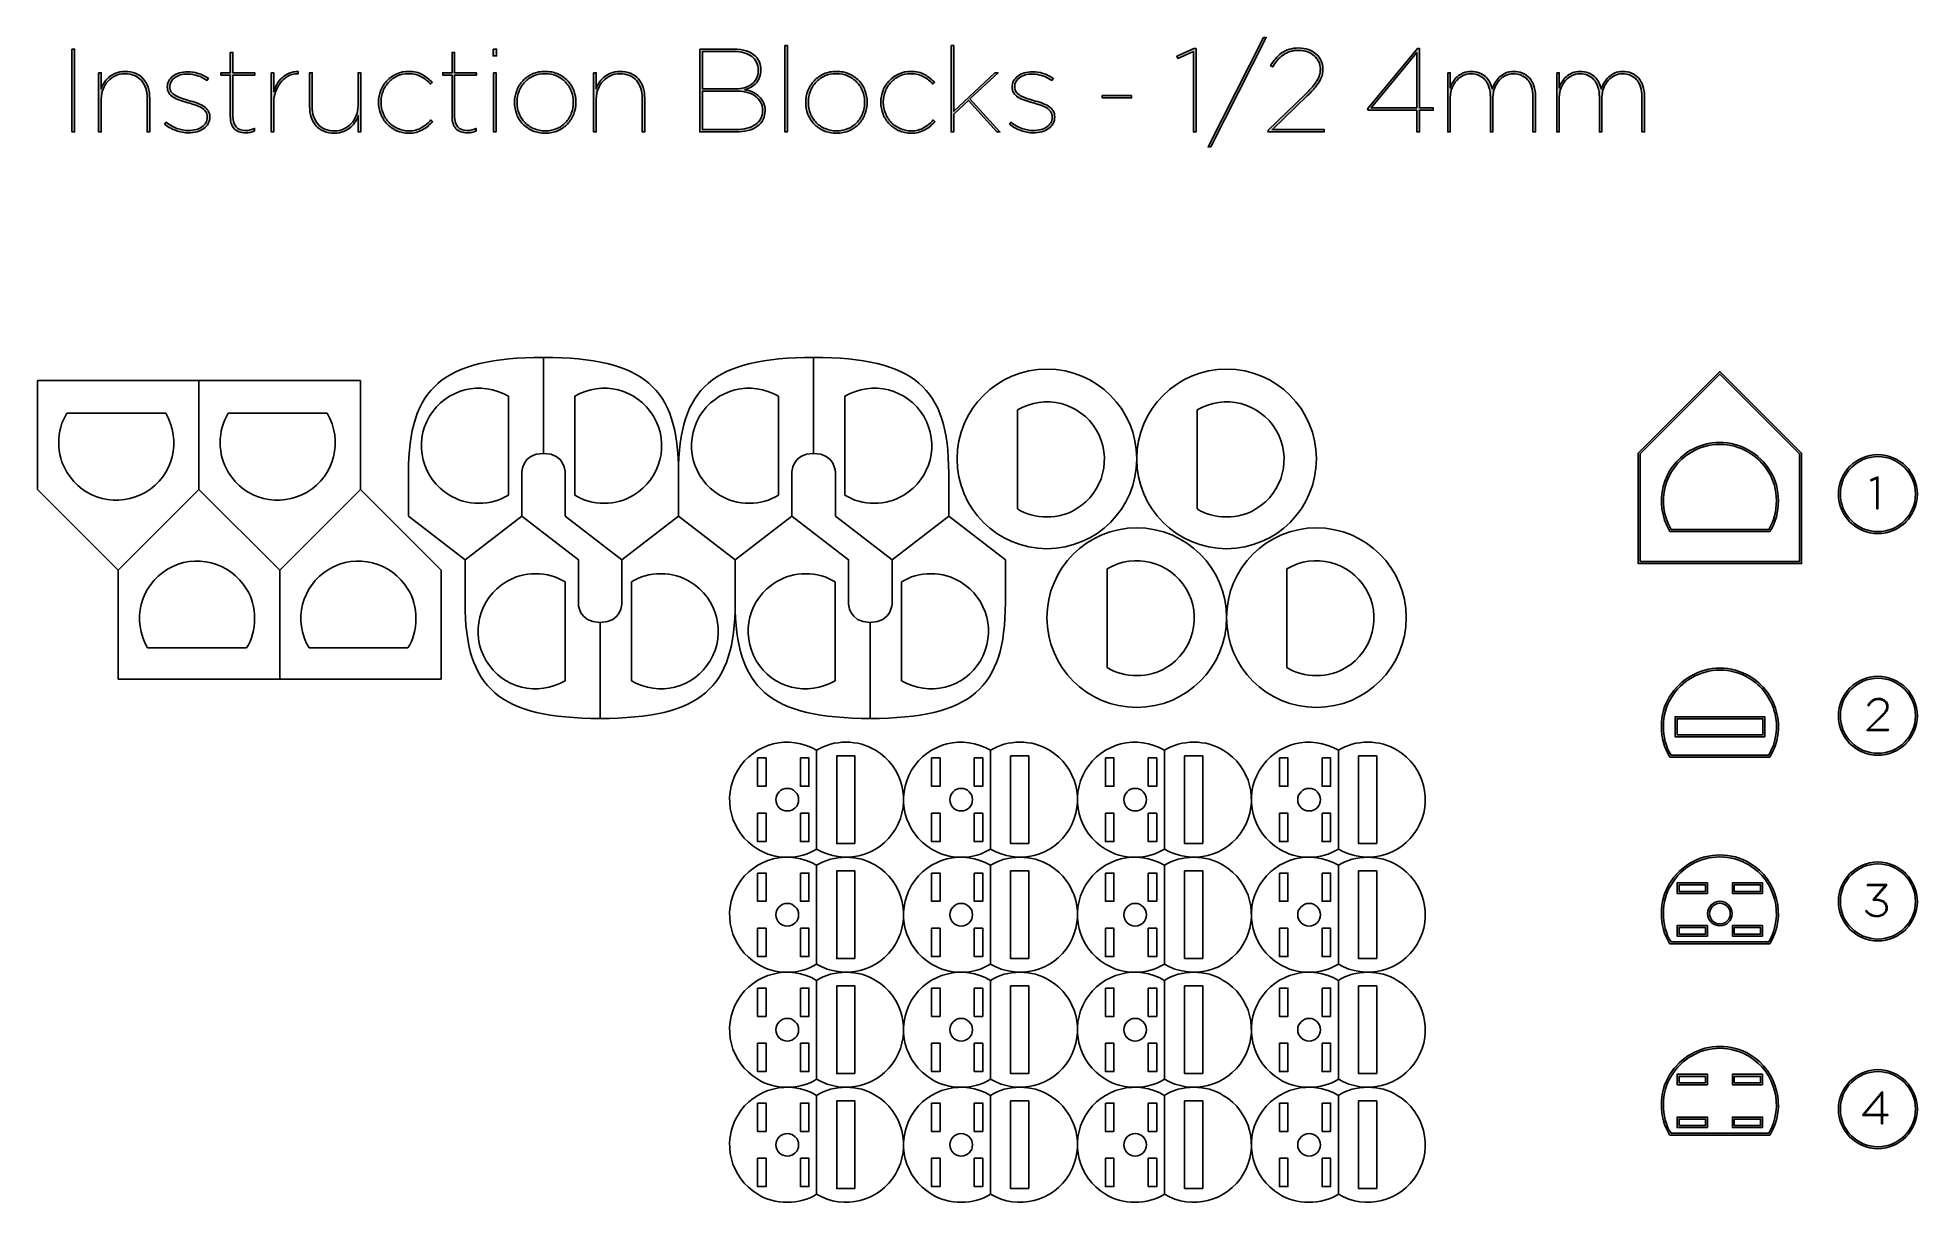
# Model space of a CAD drawing. Extents: x -413 to -81, y -331 to -124.
import ezdxf

# ---------------------------------------------------------------- set-up
doc = ezdxf.new("R2010")
doc.units = 0
doc.header["$MEASUREMENT"] = 0
for name, color, linetype in [('CUT', 7, 'CONTINUOUS'), ('ENGRAVE', 7, 'CONTINUOUS'), ('PART_NUMBER', 7, 'CONTINUOUS')]:
    doc.layers.add(name, color=color, linetype=linetype)

# ---------------------------------------------------------------- blocks, each defined once
blk = doc.blocks.new('BLOCK_3')
at = {"layer": 'PART_NUMBER'}
h = blk.add_hatch(color=253, dxfattribs=at)
h.dxf.hatch_style = 2
edge = h.paths.add_edge_path()
edge.add_spline(control_points=[(-106.59, -283.71), (-106.59, -283.71), (-124.24, -283.71), (-124.24, -283.71), (-124.24, -283.71), (-124.29, -283.63), (-124.29, -283.63), (-126.23, -280.71), (-126.23, -275.96), (-124.29, -273.04), (-122.44, -269.93), (-119.04, -268), (-115.41, -268), (-113.55, -268), (-111.73, -268.5), (-110.13, -269.45), (-105.23, -272.37), (-103.62, -278.73), (-106.54, -283.62), (-106.54, -283.62), (-106.59, -283.71), (-106.59, -283.71)], knot_values=[0, 0, 0, 0, 1, 1, 1, 2, 2, 2, 3, 3, 3, 4, 4, 4, 5, 5, 5, 6, 6, 6, 7, 7, 7, 7], degree=3, periodic=1)
edge = h.paths.add_edge_path()
edge.add_spline(control_points=[(-124.05, -283.36), (-124.05, -283.36), (-106.79, -283.36), (-106.79, -283.36), (-104.04, -278.64), (-105.61, -272.56), (-110.31, -269.76), (-111.85, -268.83), (-113.62, -268.35), (-115.41, -268.35), (-118.91, -268.35), (-122.2, -270.22), (-123.99, -273.22), (-125.85, -276.02), (-125.86, -280.54), (-124.05, -283.36)], knot_values=[0, 0, 0, 0, 1, 1, 1, 2, 2, 2, 3, 3, 3, 4, 4, 4, 5, 5, 5, 5], degree=3, periodic=1)
for points, knots in [([(-106.59, -283.71), (-106.59, -283.71), (-124.24, -283.71), (-124.24, -283.71), (-124.24, -283.71), (-124.29, -283.63), (-124.29, -283.63), (-126.23, -280.71), (-126.23, -275.96), (-124.29, -273.04), (-122.44, -269.93), (-119.04, -268), (-115.41, -268), (-113.55, -268), (-111.73, -268.5), (-110.13, -269.45), (-105.23, -272.37), (-103.62, -278.73), (-106.54, -283.62), (-106.54, -283.62), (-106.59, -283.71), (-106.59, -283.71)], [0, 0, 0, 0, 1, 1, 1, 2, 2, 2, 3, 3, 3, 4, 4, 4, 5, 5, 5, 6, 6, 6, 7, 7, 7, 7]), ([(-124.05, -283.36), (-124.05, -283.36), (-106.79, -283.36), (-106.79, -283.36), (-104.04, -278.64), (-105.61, -272.56), (-110.31, -269.76), (-111.85, -268.83), (-113.62, -268.35), (-115.41, -268.35), (-118.91, -268.35), (-122.2, -270.22), (-123.99, -273.22), (-125.85, -276.02), (-125.86, -280.54), (-124.05, -283.36)], [0, 0, 0, 0, 1, 1, 1, 2, 2, 2, 3, 3, 3, 4, 4, 4, 5, 5, 5, 5])]:
    blk.add_open_spline(points, degree=3, knots=knots, dxfattribs=at)
blk = doc.blocks.new('BLOCK_2')
at = {"layer": 'PART_NUMBER'}
blk.add_blockref('BLOCK_3', (0, 0), dxfattribs=at)
blk = doc.blocks.new('BLOCK_5')
at = {"layer": 'PART_NUMBER'}
h = blk.add_hatch(color=253, dxfattribs=at)
h.dxf.hatch_style = 2
edge = h.paths.add_edge_path()
edge.add_spline(control_points=[(-115.42, -280.54), (-116.62, -280.54), (-117.59, -279.57), (-117.59, -278.37), (-117.59, -277.17), (-116.62, -276.19), (-115.42, -276.19), (-114.22, -276.19), (-113.24, -277.17), (-113.24, -278.37), (-113.24, -279.57), (-114.22, -280.54), (-115.42, -280.54)], knot_values=[0, 0, 0, 0, 1, 1, 1, 2, 2, 2, 3, 3, 3, 4, 4, 4, 4], degree=3, periodic=1)
edge = h.paths.add_edge_path()
edge.add_spline(control_points=[(-115.42, -276.54), (-116.42, -276.54), (-117.24, -277.36), (-117.24, -278.37), (-117.24, -279.37), (-116.42, -280.19), (-115.42, -280.19), (-114.41, -280.19), (-113.59, -279.37), (-113.59, -278.37), (-113.59, -277.36), (-114.41, -276.54), (-115.42, -276.54)], knot_values=[0, 0, 0, 0, 1, 1, 1, 2, 2, 2, 3, 3, 3, 4, 4, 4, 4], degree=3, periodic=1)
for points in [[(-115.42, -280.54), (-116.62, -280.54), (-117.59, -279.57), (-117.59, -278.37), (-117.59, -277.17), (-116.62, -276.19), (-115.42, -276.19), (-114.22, -276.19), (-113.24, -277.17), (-113.24, -278.37), (-113.24, -279.57), (-114.22, -280.54), (-115.42, -280.54)], [(-115.42, -276.54), (-116.42, -276.54), (-117.24, -277.36), (-117.24, -278.37), (-117.24, -279.37), (-116.42, -280.19), (-115.42, -280.19), (-114.41, -280.19), (-113.59, -279.37), (-113.59, -278.37), (-113.59, -277.36), (-114.41, -276.54), (-115.42, -276.54)]]:
    blk.add_open_spline(points, degree=3, knots=[0, 0, 0, 0, 1, 1, 1, 2, 2, 2, 3, 3, 3, 4, 4, 4, 4], dxfattribs=at)
blk = doc.blocks.new('BLOCK_4')
at = {"layer": 'PART_NUMBER'}
blk.add_blockref('BLOCK_5', (0, 0), dxfattribs=at)
blk = doc.blocks.new('BLOCK_7')
at = {"layer": 'PART_NUMBER'}
h = blk.add_hatch(color=253, dxfattribs=at)
h.dxf.hatch_style = 2
edge = h.paths.add_edge_path()
edge.add_spline(control_points=[(-106.59, -250.71), (-106.59, -250.71), (-124.24, -250.71), (-124.24, -250.71), (-124.24, -250.71), (-124.29, -250.63), (-124.29, -250.63), (-126.23, -247.71), (-126.23, -242.96), (-124.29, -240.04), (-122.44, -236.93), (-119.04, -235), (-115.41, -235), (-113.55, -235), (-111.73, -235.5), (-110.13, -236.45), (-107.76, -237.87), (-106.08, -240.12), (-105.4, -242.79), (-104.72, -245.47), (-105.12, -248.25), (-106.54, -250.62), (-106.54, -250.62), (-106.59, -250.71), (-106.59, -250.71)], knot_values=[0, 0, 0, 0, 1, 1, 1, 2, 2, 2, 3, 3, 3, 4, 4, 4, 5, 5, 5, 6, 6, 6, 7, 7, 7, 8, 8, 8, 8], degree=3, periodic=1)
edge = h.paths.add_edge_path()
edge.add_spline(control_points=[(-124.05, -250.36), (-124.05, -250.36), (-106.79, -250.36), (-106.79, -250.36), (-105.47, -248.08), (-105.09, -245.43), (-105.74, -242.88), (-106.39, -240.3), (-108.02, -238.12), (-110.31, -236.76), (-111.85, -235.84), (-113.62, -235.35), (-115.41, -235.35), (-118.91, -235.35), (-122.2, -237.22), (-123.99, -240.22), (-125.85, -243.02), (-125.86, -247.54), (-124.05, -250.36)], knot_values=[0, 0, 0, 0, 1, 1, 1, 2, 2, 2, 3, 3, 3, 4, 4, 4, 5, 5, 5, 6, 6, 6, 6], degree=3, periodic=1)
for points, knots in [([(-106.59, -250.71), (-106.59, -250.71), (-124.24, -250.71), (-124.24, -250.71), (-124.24, -250.71), (-124.29, -250.63), (-124.29, -250.63), (-126.23, -247.71), (-126.23, -242.96), (-124.29, -240.04), (-122.44, -236.93), (-119.04, -235), (-115.41, -235), (-113.55, -235), (-111.73, -235.5), (-110.13, -236.45), (-107.76, -237.87), (-106.08, -240.12), (-105.4, -242.79), (-104.72, -245.47), (-105.12, -248.25), (-106.54, -250.62), (-106.54, -250.62), (-106.59, -250.71), (-106.59, -250.71)], [0, 0, 0, 0, 1, 1, 1, 2, 2, 2, 3, 3, 3, 4, 4, 4, 5, 5, 5, 6, 6, 6, 7, 7, 7, 8, 8, 8, 8]), ([(-124.05, -250.36), (-124.05, -250.36), (-106.79, -250.36), (-106.79, -250.36), (-105.47, -248.08), (-105.09, -245.43), (-105.74, -242.88), (-106.39, -240.3), (-108.02, -238.12), (-110.31, -236.76), (-111.85, -235.84), (-113.62, -235.35), (-115.41, -235.35), (-118.91, -235.35), (-122.2, -237.22), (-123.99, -240.22), (-125.85, -243.02), (-125.86, -247.54), (-124.05, -250.36)], [0, 0, 0, 0, 1, 1, 1, 2, 2, 2, 3, 3, 3, 4, 4, 4, 5, 5, 5, 6, 6, 6, 6])]:
    blk.add_open_spline(points, degree=3, knots=knots, dxfattribs=at)
blk = doc.blocks.new('BLOCK_6')
at = {"layer": 'PART_NUMBER'}
blk.add_blockref('BLOCK_7', (0, 0), dxfattribs=at)
blk = doc.blocks.new('BLOCK_9')
at = {"layer": 'PART_NUMBER'}
h = blk.add_hatch(color=253, dxfattribs=at)
h.dxf.hatch_style = 2
h.paths.add_polyline_path([(-107.49, -247.14), (-123.34, -247.14), (-123.34, -243.59), (-107.49, -243.59)])
h.paths.add_polyline_path([(-122.99, -246.79), (-107.85, -246.79), (-107.85, -243.94), (-122.99, -243.94)])
for points in [[(-107.49, -247.14), (-123.34, -247.14), (-123.34, -243.59), (-107.49, -243.59), (-107.49, -247.14)], [(-122.99, -246.79), (-107.85, -246.79), (-107.85, -243.94), (-122.99, -243.94), (-122.99, -246.79)]]:
    blk.add_lwpolyline(points, dxfattribs=at)
blk = doc.blocks.new('BLOCK_8')
at = {"layer": 'PART_NUMBER'}
blk.add_blockref('BLOCK_9', (0, 0), dxfattribs=at)
blk = doc.blocks.new('BLOCK_11')
at = {"layer": 'PART_NUMBER'}
h = blk.add_hatch(color=253, dxfattribs=at)
h.dxf.hatch_style = 2
h.paths.add_polyline_path([(-117.63, -282.35), (-122.98, -282.35), (-122.98, -280.5), (-117.63, -280.5)])
h.paths.add_polyline_path([(-122.63, -282), (-117.98, -282), (-117.98, -280.85), (-122.63, -280.85)])
for points in [[(-117.63, -282.35), (-122.98, -282.35), (-122.98, -280.5), (-117.63, -280.5), (-117.63, -282.35)], [(-122.63, -282), (-117.98, -282), (-117.98, -280.85), (-122.63, -280.85), (-122.63, -282)]]:
    blk.add_lwpolyline(points, dxfattribs=at)
blk = doc.blocks.new('BLOCK_10')
at = {"layer": 'PART_NUMBER'}
blk.add_blockref('BLOCK_11', (0, 0), dxfattribs=at)
blk = doc.blocks.new('BLOCK_13')
at = {"layer": 'PART_NUMBER'}
h = blk.add_hatch(color=253, dxfattribs=at)
h.dxf.hatch_style = 2
h.paths.add_polyline_path([(-107.87, -282.35), (-113.22, -282.35), (-113.22, -280.5), (-107.87, -280.5)])
h.paths.add_polyline_path([(-112.87, -282), (-108.22, -282), (-108.22, -280.85), (-112.87, -280.85)])
for points in [[(-107.87, -282.35), (-113.22, -282.35), (-113.22, -280.5), (-107.87, -280.5), (-107.87, -282.35)], [(-112.87, -282), (-108.22, -282), (-108.22, -280.85), (-112.87, -280.85), (-112.87, -282)]]:
    blk.add_lwpolyline(points, dxfattribs=at)
blk = doc.blocks.new('BLOCK_12')
at = {"layer": 'PART_NUMBER'}
blk.add_blockref('BLOCK_13', (0, 0), dxfattribs=at)
blk = doc.blocks.new('BLOCK_15')
at = {"layer": 'PART_NUMBER'}
h = blk.add_hatch(color=253, dxfattribs=at)
h.dxf.hatch_style = 2
h.paths.add_polyline_path([(-117.63, -274.79), (-122.98, -274.79), (-122.98, -272.94), (-117.63, -272.94)])
h.paths.add_polyline_path([(-122.63, -274.44), (-117.98, -274.44), (-117.98, -273.29), (-122.63, -273.29)])
for points in [[(-117.63, -274.79), (-122.98, -274.79), (-122.98, -272.94), (-117.63, -272.94), (-117.63, -274.79)], [(-122.63, -274.44), (-117.98, -274.44), (-117.98, -273.29), (-122.63, -273.29), (-122.63, -274.44)]]:
    blk.add_lwpolyline(points, dxfattribs=at)
blk = doc.blocks.new('BLOCK_14')
at = {"layer": 'PART_NUMBER'}
blk.add_blockref('BLOCK_15', (0, 0), dxfattribs=at)
blk = doc.blocks.new('BLOCK_17')
at = {"layer": 'PART_NUMBER'}
h = blk.add_hatch(color=253, dxfattribs=at)
h.dxf.hatch_style = 2
h.paths.add_polyline_path([(-107.87, -274.79), (-113.22, -274.79), (-113.22, -272.94), (-107.87, -272.94)])
h.paths.add_polyline_path([(-112.87, -274.44), (-108.22, -274.44), (-108.22, -273.29), (-112.87, -273.29)])
for points in [[(-107.87, -274.79), (-113.22, -274.79), (-113.22, -272.94), (-107.87, -272.94), (-107.87, -274.79)], [(-112.87, -274.44), (-108.22, -274.44), (-108.22, -273.29), (-112.87, -273.29), (-112.87, -274.44)]]:
    blk.add_lwpolyline(points, dxfattribs=at)
blk = doc.blocks.new('BLOCK_16')
at = {"layer": 'PART_NUMBER'}
blk.add_blockref('BLOCK_17', (0, 0), dxfattribs=at)
blk = doc.blocks.new('BLOCK_19')
at = {"layer": 'PART_NUMBER'}
h = blk.add_hatch(color=253, dxfattribs=at)
h.dxf.hatch_style = 2
edge = h.paths.add_edge_path()
edge.add_spline(control_points=[(-106.59, -317.53), (-106.59, -317.53), (-124.24, -317.53), (-124.24, -317.53), (-124.24, -317.53), (-124.29, -317.45), (-124.29, -317.45), (-126.23, -314.53), (-126.23, -309.78), (-124.29, -306.86), (-122.44, -303.75), (-119.04, -301.82), (-115.41, -301.82), (-113.55, -301.82), (-111.73, -302.32), (-110.13, -303.27), (-105.23, -306.19), (-103.62, -312.55), (-106.54, -317.44), (-106.54, -317.44), (-106.59, -317.53), (-106.59, -317.53)], knot_values=[0, 0, 0, 0, 1, 1, 1, 2, 2, 2, 3, 3, 3, 4, 4, 4, 5, 5, 5, 6, 6, 6, 7, 7, 7, 7], degree=3, periodic=1)
edge = h.paths.add_edge_path()
edge.add_spline(control_points=[(-124.05, -317.18), (-124.05, -317.18), (-106.79, -317.18), (-106.79, -317.18), (-104.04, -312.46), (-105.61, -306.38), (-110.31, -303.58), (-111.85, -302.66), (-113.62, -302.17), (-115.41, -302.17), (-118.91, -302.17), (-122.2, -304.04), (-123.99, -307.05), (-125.85, -309.84), (-125.86, -314.36), (-124.05, -317.18)], knot_values=[0, 0, 0, 0, 1, 1, 1, 2, 2, 2, 3, 3, 3, 4, 4, 4, 5, 5, 5, 5], degree=3, periodic=1)
for points, knots in [([(-106.59, -317.53), (-106.59, -317.53), (-124.24, -317.53), (-124.24, -317.53), (-124.24, -317.53), (-124.29, -317.45), (-124.29, -317.45), (-126.23, -314.53), (-126.23, -309.78), (-124.29, -306.86), (-122.44, -303.75), (-119.04, -301.82), (-115.41, -301.82), (-113.55, -301.82), (-111.73, -302.32), (-110.13, -303.27), (-105.23, -306.19), (-103.62, -312.55), (-106.54, -317.44), (-106.54, -317.44), (-106.59, -317.53), (-106.59, -317.53)], [0, 0, 0, 0, 1, 1, 1, 2, 2, 2, 3, 3, 3, 4, 4, 4, 5, 5, 5, 6, 6, 6, 7, 7, 7, 7]), ([(-124.05, -317.18), (-124.05, -317.18), (-106.79, -317.18), (-106.79, -317.18), (-104.04, -312.46), (-105.61, -306.38), (-110.31, -303.58), (-111.85, -302.66), (-113.62, -302.17), (-115.41, -302.17), (-118.91, -302.17), (-122.2, -304.04), (-123.99, -307.05), (-125.85, -309.84), (-125.86, -314.36), (-124.05, -317.18)], [0, 0, 0, 0, 1, 1, 1, 2, 2, 2, 3, 3, 3, 4, 4, 4, 5, 5, 5, 5])]:
    blk.add_open_spline(points, degree=3, knots=knots, dxfattribs=at)
blk = doc.blocks.new('BLOCK_18')
at = {"layer": 'PART_NUMBER'}
blk.add_blockref('BLOCK_19', (0, 0), dxfattribs=at)
blk = doc.blocks.new('BLOCK_21')
at = {"layer": 'PART_NUMBER'}
h = blk.add_hatch(color=253, dxfattribs=at)
h.dxf.hatch_style = 2
h.paths.add_polyline_path([(-117.63, -316.17), (-122.98, -316.17), (-122.98, -314.32), (-117.63, -314.32)])
h.paths.add_polyline_path([(-122.63, -315.82), (-117.98, -315.82), (-117.98, -314.67), (-122.63, -314.67)])
for points in [[(-117.63, -316.17), (-122.98, -316.17), (-122.98, -314.32), (-117.63, -314.32), (-117.63, -316.17)], [(-122.63, -315.82), (-117.98, -315.82), (-117.98, -314.67), (-122.63, -314.67), (-122.63, -315.82)]]:
    blk.add_lwpolyline(points, dxfattribs=at)
blk = doc.blocks.new('BLOCK_20')
at = {"layer": 'PART_NUMBER'}
blk.add_blockref('BLOCK_21', (0, 0), dxfattribs=at)
blk = doc.blocks.new('BLOCK_23')
at = {"layer": 'PART_NUMBER'}
h = blk.add_hatch(color=253, dxfattribs=at)
h.dxf.hatch_style = 2
h.paths.add_polyline_path([(-107.87, -316.17), (-113.22, -316.17), (-113.22, -314.32), (-107.87, -314.32)])
h.paths.add_polyline_path([(-112.87, -315.82), (-108.22, -315.82), (-108.22, -314.67), (-112.87, -314.67)])
for points in [[(-107.87, -316.17), (-113.22, -316.17), (-113.22, -314.32), (-107.87, -314.32), (-107.87, -316.17)], [(-112.87, -315.82), (-108.22, -315.82), (-108.22, -314.67), (-112.87, -314.67), (-112.87, -315.82)]]:
    blk.add_lwpolyline(points, dxfattribs=at)
blk = doc.blocks.new('BLOCK_22')
at = {"layer": 'PART_NUMBER'}
blk.add_blockref('BLOCK_23', (0, 0), dxfattribs=at)
blk = doc.blocks.new('BLOCK_25')
at = {"layer": 'PART_NUMBER'}
h = blk.add_hatch(color=253, dxfattribs=at)
h.dxf.hatch_style = 2
h.paths.add_polyline_path([(-117.63, -308.62), (-122.98, -308.62), (-122.98, -306.76), (-117.63, -306.76)])
h.paths.add_polyline_path([(-122.63, -308.26), (-117.98, -308.26), (-117.98, -307.12), (-122.63, -307.12)])
for points in [[(-117.63, -308.62), (-122.98, -308.62), (-122.98, -306.76), (-117.63, -306.76), (-117.63, -308.62)], [(-122.63, -308.26), (-117.98, -308.26), (-117.98, -307.12), (-122.63, -307.12), (-122.63, -308.26)]]:
    blk.add_lwpolyline(points, dxfattribs=at)
blk = doc.blocks.new('BLOCK_24')
at = {"layer": 'PART_NUMBER'}
blk.add_blockref('BLOCK_25', (0, 0), dxfattribs=at)
blk = doc.blocks.new('BLOCK_27')
at = {"layer": 'PART_NUMBER'}
h = blk.add_hatch(color=253, dxfattribs=at)
h.dxf.hatch_style = 2
h.paths.add_polyline_path([(-107.87, -308.62), (-113.22, -308.62), (-113.22, -306.76), (-107.87, -306.76)])
h.paths.add_polyline_path([(-112.87, -308.26), (-108.22, -308.26), (-108.22, -307.12), (-112.87, -307.12)])
for points in [[(-107.87, -308.62), (-113.22, -308.62), (-113.22, -306.76), (-107.87, -306.76), (-107.87, -308.62)], [(-112.87, -308.26), (-108.22, -308.26), (-108.22, -307.12), (-112.87, -307.12), (-112.87, -308.26)]]:
    blk.add_lwpolyline(points, dxfattribs=at)
blk = doc.blocks.new('BLOCK_26')
at = {"layer": 'PART_NUMBER'}
blk.add_blockref('BLOCK_27', (0, 0), dxfattribs=at)
blk = doc.blocks.new('BLOCK_29')
at = {"layer": 'PART_NUMBER'}
h = blk.add_hatch(color=253, dxfattribs=at)
h.dxf.hatch_style = 2
h.paths.add_polyline_path([(-129.67, -216.52), (-129.84, -216.52), (-129.84, -197.02), (-115.42, -182.59), (-100.99, -197.02), (-100.99, -216.52)])
h.paths.add_polyline_path([(-129.49, -197.17), (-129.49, -216.16), (-101.34, -216.16), (-101.34, -197.17), (-115.42, -183.09)])
for points in [[(-129.67, -216.52), (-129.84, -216.52), (-129.84, -197.02), (-115.42, -182.59), (-100.99, -197.02), (-100.99, -216.52), (-129.67, -216.52)], [(-129.49, -197.17), (-129.49, -216.16), (-101.34, -216.16), (-101.34, -197.17), (-115.42, -183.09), (-129.49, -197.17)]]:
    blk.add_lwpolyline(points, dxfattribs=at)
blk = doc.blocks.new('BLOCK_28')
at = {"layer": 'PART_NUMBER'}
blk.add_blockref('BLOCK_29', (0, 0), dxfattribs=at)
blk = doc.blocks.new('BLOCK_31')
at = {"layer": 'PART_NUMBER'}
h = blk.add_hatch(color=253, dxfattribs=at)
h.dxf.hatch_style = 2
edge = h.paths.add_edge_path()
edge.add_spline(control_points=[(-124.14, -210.84), (-124.14, -210.84), (-124.24, -210.84), (-124.24, -210.84), (-124.24, -210.84), (-124.29, -210.75), (-124.29, -210.75), (-127.21, -205.86), (-125.6, -199.5), (-120.7, -196.58), (-119.1, -195.63), (-117.28, -195.13), (-115.43, -195.13), (-111.8, -195.13), (-108.39, -197.06), (-106.54, -200.18), (-104.6, -203.09), (-104.6, -207.84), (-106.54, -210.76), (-106.54, -210.76), (-106.59, -210.84), (-106.59, -210.84), (-106.59, -210.84), (-124.14, -210.84), (-124.14, -210.84)], knot_values=[0, 0, 0, 0, 1, 1, 1, 2, 2, 2, 3, 3, 3, 4, 4, 4, 5, 5, 5, 6, 6, 6, 7, 7, 7, 8, 8, 8, 8], degree=3, periodic=1)
edge = h.paths.add_edge_path()
edge.add_spline(control_points=[(-115.43, -195.48), (-117.22, -195.48), (-118.98, -195.97), (-120.52, -196.89), (-125.23, -199.69), (-126.79, -205.77), (-124.04, -210.49), (-124.04, -210.49), (-106.78, -210.49), (-106.78, -210.49), (-104.97, -207.67), (-104.99, -203.15), (-106.83, -200.36), (-108.63, -197.35), (-111.92, -195.48), (-115.43, -195.48)], knot_values=[0, 0, 0, 0, 1, 1, 1, 2, 2, 2, 3, 3, 3, 4, 4, 4, 5, 5, 5, 5], degree=3, periodic=1)
for points, knots in [([(-124.14, -210.84), (-124.14, -210.84), (-124.24, -210.84), (-124.24, -210.84), (-124.24, -210.84), (-124.29, -210.75), (-124.29, -210.75), (-127.21, -205.86), (-125.6, -199.5), (-120.7, -196.58), (-119.1, -195.63), (-117.28, -195.13), (-115.43, -195.13), (-111.8, -195.13), (-108.39, -197.06), (-106.54, -200.18), (-104.6, -203.09), (-104.6, -207.84), (-106.54, -210.76), (-106.54, -210.76), (-106.59, -210.84), (-106.59, -210.84), (-106.59, -210.84), (-124.14, -210.84), (-124.14, -210.84)], [0, 0, 0, 0, 1, 1, 1, 2, 2, 2, 3, 3, 3, 4, 4, 4, 5, 5, 5, 6, 6, 6, 7, 7, 7, 8, 8, 8, 8]), ([(-115.43, -195.48), (-117.22, -195.48), (-118.98, -195.97), (-120.52, -196.89), (-125.23, -199.69), (-126.79, -205.77), (-124.04, -210.49), (-124.04, -210.49), (-106.78, -210.49), (-106.78, -210.49), (-104.97, -207.67), (-104.99, -203.15), (-106.83, -200.36), (-108.63, -197.35), (-111.92, -195.48), (-115.43, -195.48)], [0, 0, 0, 0, 1, 1, 1, 2, 2, 2, 3, 3, 3, 4, 4, 4, 5, 5, 5, 5])]:
    blk.add_open_spline(points, degree=3, knots=knots, dxfattribs=at)
blk = doc.blocks.new('BLOCK_30')
at = {"layer": 'PART_NUMBER'}
blk.add_blockref('BLOCK_31', (0, 0), dxfattribs=at)
blk = doc.blocks.new('BLOCK_33')
at = {"layer": 'PART_NUMBER'}
h = blk.add_hatch(color=253, dxfattribs=at)
h.dxf.hatch_style = 2
h.paths.add_polyline_path([(-406.5, -125.65), (-406.04, -125.65), (-406.04, -140.26), (-406.5, -140.26)])
blk.add_lwpolyline([(-406.5, -125.65), (-406.04, -125.65), (-406.04, -140.26), (-406.5, -140.26), (-406.5, -125.65)], dxfattribs=at)
blk = doc.blocks.new('BLOCK_34')
at = {"layer": 'PART_NUMBER'}
h = blk.add_hatch(color=253, dxfattribs=at)
h.dxf.hatch_style = 2
edge = h.paths.add_edge_path()
edge.add_spline(control_points=[(-401.78, -129.83), (-401.78, -129.83), (-401.32, -129.83), (-401.32, -129.83), (-401.32, -129.83), (-401.32, -132.68), (-401.32, -132.68), (-401.24, -132.36), (-401.09, -132.02), (-400.88, -131.66), (-400.66, -131.3), (-400.38, -130.96), (-400.03, -130.65), (-399.68, -130.34), (-399.27, -130.08), (-398.79, -129.88), (-398.31, -129.68), (-397.76, -129.58), (-397.13, -129.58), (-396.42, -129.58), (-395.79, -129.69), (-395.25, -129.92), (-394.71, -130.15), (-394.25, -130.47), (-393.89, -130.89), (-393.52, -131.31), (-393.24, -131.81), (-393.04, -132.39), (-392.85, -132.98), (-392.75, -133.63), (-392.75, -134.35), (-392.75, -134.35), (-392.75, -140.26), (-392.75, -140.26), (-392.75, -140.26), (-393.21, -140.26), (-393.21, -140.26), (-393.21, -140.26), (-393.21, -134.39), (-393.21, -134.39), (-393.21, -133.74), (-393.29, -133.14), (-393.46, -132.6), (-393.62, -132.06), (-393.87, -131.6), (-394.21, -131.21), (-394.54, -130.83), (-394.96, -130.53), (-395.46, -130.32), (-395.95, -130.1), (-396.53, -129.99), (-397.18, -129.99), (-397.77, -129.99), (-398.31, -130.11), (-398.81, -130.34), (-399.31, -130.57), (-399.74, -130.89), (-400.12, -131.3), (-400.49, -131.71), (-400.79, -132.18), (-401, -132.73), (-401.22, -133.27), (-401.32, -133.85), (-401.32, -134.48), (-401.32, -134.48), (-401.32, -140.26), (-401.32, -140.26), (-401.32, -140.26), (-401.78, -140.26), (-401.78, -140.26), (-401.78, -140.26), (-401.78, -129.83), (-401.78, -129.83)], knot_values=[0, 0, 0, 0, 1, 1, 1, 2, 2, 2, 3, 3, 3, 4, 4, 4, 5, 5, 5, 6, 6, 6, 7, 7, 7, 8, 8, 8, 9, 9, 9, 10, 10, 10, 11, 11, 11, 12, 12, 12, 13, 13, 13, 14, 14, 14, 15, 15, 15, 16, 16, 16, 17, 17, 17, 18, 18, 18, 19, 19, 19, 20, 20, 20, 21, 21, 21, 22, 22, 22, 23, 23, 23, 24, 24, 24, 24], degree=3, periodic=1)
blk.add_open_spline([(-401.78, -129.83), (-401.78, -129.83), (-401.32, -129.83), (-401.32, -129.83), (-401.32, -129.83), (-401.32, -132.68), (-401.32, -132.68), (-401.24, -132.36), (-401.09, -132.02), (-400.88, -131.66), (-400.66, -131.3), (-400.38, -130.96), (-400.03, -130.65), (-399.68, -130.34), (-399.27, -130.08), (-398.79, -129.88), (-398.31, -129.68), (-397.76, -129.58), (-397.13, -129.58), (-396.42, -129.58), (-395.79, -129.69), (-395.25, -129.92), (-394.71, -130.15), (-394.25, -130.47), (-393.89, -130.89), (-393.52, -131.31), (-393.24, -131.81), (-393.04, -132.39), (-392.85, -132.98), (-392.75, -133.63), (-392.75, -134.35), (-392.75, -134.35), (-392.75, -140.26), (-392.75, -140.26), (-392.75, -140.26), (-393.21, -140.26), (-393.21, -140.26), (-393.21, -140.26), (-393.21, -134.39), (-393.21, -134.39), (-393.21, -133.74), (-393.29, -133.14), (-393.46, -132.6), (-393.62, -132.06), (-393.87, -131.6), (-394.21, -131.21), (-394.54, -130.83), (-394.96, -130.53), (-395.46, -130.32), (-395.95, -130.1), (-396.53, -129.99), (-397.18, -129.99), (-397.77, -129.99), (-398.31, -130.11), (-398.81, -130.34), (-399.31, -130.57), (-399.74, -130.89), (-400.12, -131.3), (-400.49, -131.71), (-400.79, -132.18), (-401, -132.73), (-401.22, -133.27), (-401.32, -133.85), (-401.32, -134.48), (-401.32, -134.48), (-401.32, -140.26), (-401.32, -140.26), (-401.32, -140.26), (-401.78, -140.26), (-401.78, -140.26), (-401.78, -140.26), (-401.78, -129.83), (-401.78, -129.83)], degree=3, knots=[0, 0, 0, 0, 1, 1, 1, 2, 2, 2, 3, 3, 3, 4, 4, 4, 5, 5, 5, 6, 6, 6, 7, 7, 7, 8, 8, 8, 9, 9, 9, 10, 10, 10, 11, 11, 11, 12, 12, 12, 13, 13, 13, 14, 14, 14, 15, 15, 15, 16, 16, 16, 17, 17, 17, 18, 18, 18, 19, 19, 19, 20, 20, 20, 21, 21, 21, 22, 22, 22, 23, 23, 23, 24, 24, 24, 24], dxfattribs=at)
blk = doc.blocks.new('BLOCK_35')
at = {"layer": 'PART_NUMBER'}
h = blk.add_hatch(color=253, dxfattribs=at)
h.dxf.hatch_style = 2
edge = h.paths.add_edge_path()
edge.add_spline(control_points=[(-385.91, -140.44), (-386.64, -140.44), (-387.38, -140.31), (-388.13, -140.04), (-388.87, -139.77), (-389.54, -139.39), (-390.12, -138.9), (-390.12, -138.9), (-389.85, -138.55), (-389.85, -138.55), (-389.27, -139.03), (-388.63, -139.4), (-387.94, -139.65), (-387.25, -139.9), (-386.57, -140.03), (-385.89, -140.03), (-385.41, -140.03), (-384.97, -139.97), (-384.57, -139.86), (-384.17, -139.75), (-383.82, -139.59), (-383.53, -139.38), (-383.24, -139.17), (-383.01, -138.93), (-382.84, -138.64), (-382.67, -138.35), (-382.59, -138.05), (-382.59, -137.71), (-382.59, -137.71), (-382.59, -137.67), (-382.59, -137.67), (-382.59, -137.27), (-382.69, -136.93), (-382.88, -136.66), (-383.08, -136.39), (-383.34, -136.16), (-383.66, -135.97), (-383.99, -135.78), (-384.36, -135.63), (-384.77, -135.5), (-385.18, -135.37), (-385.59, -135.25), (-386.01, -135.12), (-386.54, -134.97), (-387.03, -134.82), (-387.48, -134.67), (-387.93, -134.51), (-388.32, -134.33), (-388.64, -134.12), (-388.96, -133.91), (-389.21, -133.67), (-389.39, -133.38), (-389.57, -133.1), (-389.66, -132.75), (-389.66, -132.33), (-389.66, -132.33), (-389.66, -132.29), (-389.66, -132.29), (-389.66, -131.93), (-389.57, -131.58), (-389.4, -131.26), (-389.23, -130.94), (-388.98, -130.66), (-388.67, -130.42), (-388.36, -130.18), (-387.98, -129.99), (-387.52, -129.85), (-387.07, -129.71), (-386.57, -129.64), (-386.03, -129.64), (-385.45, -129.64), (-384.84, -129.74), (-384.2, -129.93), (-383.56, -130.12), (-382.96, -130.42), (-382.4, -130.81), (-382.4, -130.81), (-382.65, -131.18), (-382.65, -131.18), (-383.17, -130.82), (-383.72, -130.54), (-384.31, -130.35), (-384.9, -130.15), (-385.48, -130.05), (-386.03, -130.05), (-386.99, -130.05), (-387.76, -130.27), (-388.34, -130.69), (-388.91, -131.12), (-389.2, -131.64), (-389.2, -132.27), (-389.2, -132.27), (-389.2, -132.31), (-389.2, -132.31), (-389.2, -132.66), (-389.12, -132.95), (-388.94, -133.19), (-388.77, -133.44), (-388.53, -133.65), (-388.22, -133.83), (-387.92, -134.01), (-387.56, -134.17), (-387.17, -134.31), (-386.77, -134.45), (-386.34, -134.58), (-385.89, -134.71), (-385.37, -134.85), (-384.88, -135), (-384.43, -135.16), (-383.97, -135.32), (-383.57, -135.5), (-383.23, -135.72), (-382.88, -135.93), (-382.62, -136.2), (-382.42, -136.51), (-382.23, -136.82), (-382.13, -137.2), (-382.13, -137.65), (-382.13, -137.65), (-382.13, -137.69), (-382.13, -137.69), (-382.13, -138.09), (-382.22, -138.47), (-382.41, -138.81), (-382.6, -139.15), (-382.86, -139.44), (-383.2, -139.68), (-383.55, -139.93), (-383.95, -140.11), (-384.4, -140.25), (-384.86, -140.38), (-385.36, -140.44), (-385.91, -140.44)], knot_values=[0, 0, 0, 0, 1, 1, 1, 2, 2, 2, 3, 3, 3, 4, 4, 4, 5, 5, 5, 6, 6, 6, 7, 7, 7, 8, 8, 8, 9, 9, 9, 10, 10, 10, 11, 11, 11, 12, 12, 12, 13, 13, 13, 14, 14, 14, 15, 15, 15, 16, 16, 16, 17, 17, 17, 18, 18, 18, 19, 19, 19, 20, 20, 20, 21, 21, 21, 22, 22, 22, 23, 23, 23, 24, 24, 24, 25, 25, 25, 26, 26, 26, 27, 27, 27, 28, 28, 28, 29, 29, 29, 30, 30, 30, 31, 31, 31, 32, 32, 32, 33, 33, 33, 34, 34, 34, 35, 35, 35, 36, 36, 36, 37, 37, 37, 38, 38, 38, 39, 39, 39, 40, 40, 40, 41, 41, 41, 42, 42, 42, 43, 43, 43, 44, 44, 44, 44], degree=3, periodic=1)
blk.add_open_spline([(-385.91, -140.44), (-386.64, -140.44), (-387.38, -140.31), (-388.13, -140.04), (-388.87, -139.77), (-389.54, -139.39), (-390.12, -138.9), (-390.12, -138.9), (-389.85, -138.55), (-389.85, -138.55), (-389.27, -139.03), (-388.63, -139.4), (-387.94, -139.65), (-387.25, -139.9), (-386.57, -140.03), (-385.89, -140.03), (-385.41, -140.03), (-384.97, -139.97), (-384.57, -139.86), (-384.17, -139.75), (-383.82, -139.59), (-383.53, -139.38), (-383.24, -139.17), (-383.01, -138.93), (-382.84, -138.64), (-382.67, -138.35), (-382.59, -138.05), (-382.59, -137.71), (-382.59, -137.71), (-382.59, -137.67), (-382.59, -137.67), (-382.59, -137.27), (-382.69, -136.93), (-382.88, -136.66), (-383.08, -136.39), (-383.34, -136.16), (-383.66, -135.97), (-383.99, -135.78), (-384.36, -135.63), (-384.77, -135.5), (-385.18, -135.37), (-385.59, -135.25), (-386.01, -135.12), (-386.54, -134.97), (-387.03, -134.82), (-387.48, -134.67), (-387.93, -134.51), (-388.32, -134.33), (-388.64, -134.12), (-388.96, -133.91), (-389.21, -133.67), (-389.39, -133.38), (-389.57, -133.1), (-389.66, -132.75), (-389.66, -132.33), (-389.66, -132.33), (-389.66, -132.29), (-389.66, -132.29), (-389.66, -131.93), (-389.57, -131.58), (-389.4, -131.26), (-389.23, -130.94), (-388.98, -130.66), (-388.67, -130.42), (-388.36, -130.18), (-387.98, -129.99), (-387.52, -129.85), (-387.07, -129.71), (-386.57, -129.64), (-386.03, -129.64), (-385.45, -129.64), (-384.84, -129.74), (-384.2, -129.93), (-383.56, -130.12), (-382.96, -130.42), (-382.4, -130.81), (-382.4, -130.81), (-382.65, -131.18), (-382.65, -131.18), (-383.17, -130.82), (-383.72, -130.54), (-384.31, -130.35), (-384.9, -130.15), (-385.48, -130.05), (-386.03, -130.05), (-386.99, -130.05), (-387.76, -130.27), (-388.34, -130.69), (-388.91, -131.12), (-389.2, -131.64), (-389.2, -132.27), (-389.2, -132.27), (-389.2, -132.31), (-389.2, -132.31), (-389.2, -132.66), (-389.12, -132.95), (-388.94, -133.19), (-388.77, -133.44), (-388.53, -133.65), (-388.22, -133.83), (-387.92, -134.01), (-387.56, -134.17), (-387.17, -134.31), (-386.77, -134.45), (-386.34, -134.58), (-385.89, -134.71), (-385.37, -134.85), (-384.88, -135), (-384.43, -135.16), (-383.97, -135.32), (-383.57, -135.5), (-383.23, -135.72), (-382.88, -135.93), (-382.62, -136.2), (-382.42, -136.51), (-382.23, -136.82), (-382.13, -137.2), (-382.13, -137.65), (-382.13, -137.65), (-382.13, -137.69), (-382.13, -137.69), (-382.13, -138.09), (-382.22, -138.47), (-382.41, -138.81), (-382.6, -139.15), (-382.86, -139.44), (-383.2, -139.68), (-383.55, -139.93), (-383.95, -140.11), (-384.4, -140.25), (-384.86, -140.38), (-385.36, -140.44), (-385.91, -140.44)], degree=3, knots=[0, 0, 0, 0, 1, 1, 1, 2, 2, 2, 3, 3, 3, 4, 4, 4, 5, 5, 5, 6, 6, 6, 7, 7, 7, 8, 8, 8, 9, 9, 9, 10, 10, 10, 11, 11, 11, 12, 12, 12, 13, 13, 13, 14, 14, 14, 15, 15, 15, 16, 16, 16, 17, 17, 17, 18, 18, 18, 19, 19, 19, 20, 20, 20, 21, 21, 21, 22, 22, 22, 23, 23, 23, 24, 24, 24, 25, 25, 25, 26, 26, 26, 27, 27, 27, 28, 28, 28, 29, 29, 29, 30, 30, 30, 31, 31, 31, 32, 32, 32, 33, 33, 33, 34, 34, 34, 35, 35, 35, 36, 36, 36, 37, 37, 37, 38, 38, 38, 39, 39, 39, 40, 40, 40, 41, 41, 41, 42, 42, 42, 43, 43, 43, 44, 44, 44, 44], dxfattribs=at)
blk = doc.blocks.new('BLOCK_36')
at = {"layer": 'PART_NUMBER'}
h = blk.add_hatch(color=253, dxfattribs=at)
h.dxf.hatch_style = 2
edge = h.paths.add_edge_path()
edge.add_spline(control_points=[(-375.83, -140.44), (-376.71, -140.44), (-377.37, -140.2), (-377.83, -139.71), (-378.29, -139.21), (-378.52, -138.51), (-378.52, -137.59), (-378.52, -137.59), (-378.52, -130.24), (-378.52, -130.24), (-378.52, -130.24), (-380.17, -130.24), (-380.17, -130.24), (-380.17, -130.24), (-380.17, -129.83), (-380.17, -129.83), (-380.17, -129.83), (-378.52, -129.83), (-378.52, -129.83), (-378.52, -129.83), (-378.52, -126.22), (-378.52, -126.22), (-378.52, -126.22), (-378.06, -126.22), (-378.06, -126.22), (-378.06, -126.22), (-378.06, -129.83), (-378.06, -129.83), (-378.06, -129.83), (-374.2, -129.83), (-374.2, -129.83), (-374.2, -129.83), (-374.2, -130.24), (-374.2, -130.24), (-374.2, -130.24), (-378.06, -130.24), (-378.06, -130.24), (-378.06, -130.24), (-378.06, -137.55), (-378.06, -137.55), (-378.06, -138.34), (-377.88, -138.95), (-377.51, -139.38), (-377.14, -139.81), (-376.58, -140.03), (-375.83, -140.03), (-375.27, -140.03), (-374.75, -139.9), (-374.24, -139.65), (-374.24, -139.65), (-374.24, -140.11), (-374.24, -140.11), (-374.73, -140.33), (-375.26, -140.44), (-375.83, -140.44)], knot_values=[0, 0, 0, 0, 1, 1, 1, 2, 2, 2, 3, 3, 3, 4, 4, 4, 5, 5, 5, 6, 6, 6, 7, 7, 7, 8, 8, 8, 9, 9, 9, 10, 10, 10, 11, 11, 11, 12, 12, 12, 13, 13, 13, 14, 14, 14, 15, 15, 15, 16, 16, 16, 17, 17, 17, 18, 18, 18, 18], degree=3, periodic=1)
blk.add_open_spline([(-375.83, -140.44), (-376.71, -140.44), (-377.37, -140.2), (-377.83, -139.71), (-378.29, -139.21), (-378.52, -138.51), (-378.52, -137.59), (-378.52, -137.59), (-378.52, -130.24), (-378.52, -130.24), (-378.52, -130.24), (-380.17, -130.24), (-380.17, -130.24), (-380.17, -130.24), (-380.17, -129.83), (-380.17, -129.83), (-380.17, -129.83), (-378.52, -129.83), (-378.52, -129.83), (-378.52, -129.83), (-378.52, -126.22), (-378.52, -126.22), (-378.52, -126.22), (-378.06, -126.22), (-378.06, -126.22), (-378.06, -126.22), (-378.06, -129.83), (-378.06, -129.83), (-378.06, -129.83), (-374.2, -129.83), (-374.2, -129.83), (-374.2, -129.83), (-374.2, -130.24), (-374.2, -130.24), (-374.2, -130.24), (-378.06, -130.24), (-378.06, -130.24), (-378.06, -130.24), (-378.06, -137.55), (-378.06, -137.55), (-378.06, -138.34), (-377.88, -138.95), (-377.51, -139.38), (-377.14, -139.81), (-376.58, -140.03), (-375.83, -140.03), (-375.27, -140.03), (-374.75, -139.9), (-374.24, -139.65), (-374.24, -139.65), (-374.24, -140.11), (-374.24, -140.11), (-374.73, -140.33), (-375.26, -140.44), (-375.83, -140.44)], degree=3, knots=[0, 0, 0, 0, 1, 1, 1, 2, 2, 2, 3, 3, 3, 4, 4, 4, 5, 5, 5, 6, 6, 6, 7, 7, 7, 8, 8, 8, 9, 9, 9, 10, 10, 10, 11, 11, 11, 12, 12, 12, 13, 13, 13, 14, 14, 14, 15, 15, 15, 16, 16, 16, 17, 17, 17, 18, 18, 18, 18], dxfattribs=at)
blk = doc.blocks.new('BLOCK_37')
at = {"layer": 'PART_NUMBER'}
h = blk.add_hatch(color=253, dxfattribs=at)
h.dxf.hatch_style = 2
edge = h.paths.add_edge_path()
edge.add_spline(control_points=[(-371.3, -129.83), (-371.3, -129.83), (-370.84, -129.83), (-370.84, -129.83), (-370.84, -129.83), (-370.84, -133.16), (-370.84, -133.16), (-370.72, -132.73), (-370.53, -132.3), (-370.29, -131.87), (-370.05, -131.44), (-369.75, -131.05), (-369.38, -130.71), (-369.02, -130.37), (-368.6, -130.1), (-368.13, -129.89), (-367.66, -129.68), (-367.13, -129.58), (-366.55, -129.58), (-366.55, -129.58), (-366.55, -129.99), (-366.55, -129.99), (-366.55, -129.99), (-366.65, -129.99), (-366.65, -129.99), (-367.3, -129.99), (-367.89, -130.15), (-368.4, -130.47), (-368.92, -130.79), (-369.36, -131.19), (-369.72, -131.67), (-370.08, -132.15), (-370.36, -132.68), (-370.55, -133.25), (-370.75, -133.82), (-370.84, -134.35), (-370.84, -134.85), (-370.84, -134.85), (-370.84, -140.26), (-370.84, -140.26), (-370.84, -140.26), (-371.3, -140.26), (-371.3, -140.26), (-371.3, -140.26), (-371.3, -129.83), (-371.3, -129.83)], knot_values=[0, 0, 0, 0, 1, 1, 1, 2, 2, 2, 3, 3, 3, 4, 4, 4, 5, 5, 5, 6, 6, 6, 7, 7, 7, 8, 8, 8, 9, 9, 9, 10, 10, 10, 11, 11, 11, 12, 12, 12, 13, 13, 13, 14, 14, 14, 15, 15, 15, 15], degree=3, periodic=1)
blk.add_open_spline([(-371.3, -129.83), (-371.3, -129.83), (-370.84, -129.83), (-370.84, -129.83), (-370.84, -129.83), (-370.84, -133.16), (-370.84, -133.16), (-370.72, -132.73), (-370.53, -132.3), (-370.29, -131.87), (-370.05, -131.44), (-369.75, -131.05), (-369.38, -130.71), (-369.02, -130.37), (-368.6, -130.1), (-368.13, -129.89), (-367.66, -129.68), (-367.13, -129.58), (-366.55, -129.58), (-366.55, -129.58), (-366.55, -129.99), (-366.55, -129.99), (-366.55, -129.99), (-366.65, -129.99), (-366.65, -129.99), (-367.3, -129.99), (-367.89, -130.15), (-368.4, -130.47), (-368.92, -130.79), (-369.36, -131.19), (-369.72, -131.67), (-370.08, -132.15), (-370.36, -132.68), (-370.55, -133.25), (-370.75, -133.82), (-370.84, -134.35), (-370.84, -134.85), (-370.84, -134.85), (-370.84, -140.26), (-370.84, -140.26), (-370.84, -140.26), (-371.3, -140.26), (-371.3, -140.26), (-371.3, -140.26), (-371.3, -129.83), (-371.3, -129.83)], degree=3, knots=[0, 0, 0, 0, 1, 1, 1, 2, 2, 2, 3, 3, 3, 4, 4, 4, 5, 5, 5, 6, 6, 6, 7, 7, 7, 8, 8, 8, 9, 9, 9, 10, 10, 10, 11, 11, 11, 12, 12, 12, 13, 13, 13, 14, 14, 14, 15, 15, 15, 15], dxfattribs=at)
blk = doc.blocks.new('BLOCK_38')
at = {"layer": 'PART_NUMBER'}
h = blk.add_hatch(color=253, dxfattribs=at)
h.dxf.hatch_style = 2
edge = h.paths.add_edge_path()
edge.add_spline(control_points=[(-360.14, -140.51), (-360.85, -140.51), (-361.48, -140.39), (-362.02, -140.16), (-362.56, -139.93), (-363.02, -139.61), (-363.39, -139.19), (-363.75, -138.78), (-364.04, -138.27), (-364.23, -137.69), (-364.43, -137.11), (-364.52, -136.45), (-364.52, -135.73), (-364.52, -135.73), (-364.52, -129.83), (-364.52, -129.83), (-364.52, -129.83), (-364.06, -129.83), (-364.06, -129.83), (-364.06, -129.83), (-364.06, -135.69), (-364.06, -135.69), (-364.06, -136.34), (-363.98, -136.94), (-363.81, -137.48), (-363.65, -138.02), (-363.4, -138.49), (-363.07, -138.87), (-362.73, -139.25), (-362.32, -139.55), (-361.82, -139.77), (-361.32, -139.98), (-360.74, -140.09), (-360.09, -140.09), (-359.51, -140.09), (-358.97, -139.97), (-358.47, -139.75), (-357.97, -139.52), (-357.53, -139.2), (-357.16, -138.79), (-356.78, -138.38), (-356.49, -137.9), (-356.27, -137.36), (-356.06, -136.81), (-355.95, -136.23), (-355.95, -135.6), (-355.95, -135.6), (-355.95, -129.83), (-355.95, -129.83), (-355.95, -129.83), (-355.49, -129.83), (-355.49, -129.83), (-355.49, -129.83), (-355.49, -140.26), (-355.49, -140.26), (-355.49, -140.26), (-355.95, -140.26), (-355.95, -140.26), (-355.95, -140.26), (-355.95, -137.4), (-355.95, -137.4), (-356.03, -137.72), (-356.18, -138.06), (-356.4, -138.42), (-356.61, -138.78), (-356.89, -139.12), (-357.24, -139.43), (-357.59, -139.75), (-358, -140), (-358.48, -140.2), (-358.96, -140.41), (-359.52, -140.51), (-360.14, -140.51)], knot_values=[0, 0, 0, 0, 1, 1, 1, 2, 2, 2, 3, 3, 3, 4, 4, 4, 5, 5, 5, 6, 6, 6, 7, 7, 7, 8, 8, 8, 9, 9, 9, 10, 10, 10, 11, 11, 11, 12, 12, 12, 13, 13, 13, 14, 14, 14, 15, 15, 15, 16, 16, 16, 17, 17, 17, 18, 18, 18, 19, 19, 19, 20, 20, 20, 21, 21, 21, 22, 22, 22, 23, 23, 23, 24, 24, 24, 24], degree=3, periodic=1)
blk.add_open_spline([(-360.14, -140.51), (-360.85, -140.51), (-361.48, -140.39), (-362.02, -140.16), (-362.56, -139.93), (-363.02, -139.61), (-363.39, -139.19), (-363.75, -138.78), (-364.04, -138.27), (-364.23, -137.69), (-364.43, -137.11), (-364.52, -136.45), (-364.52, -135.73), (-364.52, -135.73), (-364.52, -129.83), (-364.52, -129.83), (-364.52, -129.83), (-364.06, -129.83), (-364.06, -129.83), (-364.06, -129.83), (-364.06, -135.69), (-364.06, -135.69), (-364.06, -136.34), (-363.98, -136.94), (-363.81, -137.48), (-363.65, -138.02), (-363.4, -138.49), (-363.07, -138.87), (-362.73, -139.25), (-362.32, -139.55), (-361.82, -139.77), (-361.32, -139.98), (-360.74, -140.09), (-360.09, -140.09), (-359.51, -140.09), (-358.97, -139.97), (-358.47, -139.75), (-357.97, -139.52), (-357.53, -139.2), (-357.16, -138.79), (-356.78, -138.38), (-356.49, -137.9), (-356.27, -137.36), (-356.06, -136.81), (-355.95, -136.23), (-355.95, -135.6), (-355.95, -135.6), (-355.95, -129.83), (-355.95, -129.83), (-355.95, -129.83), (-355.49, -129.83), (-355.49, -129.83), (-355.49, -129.83), (-355.49, -140.26), (-355.49, -140.26), (-355.49, -140.26), (-355.95, -140.26), (-355.95, -140.26), (-355.95, -140.26), (-355.95, -137.4), (-355.95, -137.4), (-356.03, -137.72), (-356.18, -138.06), (-356.4, -138.42), (-356.61, -138.78), (-356.89, -139.12), (-357.24, -139.43), (-357.59, -139.75), (-358, -140), (-358.48, -140.2), (-358.96, -140.41), (-359.52, -140.51), (-360.14, -140.51)], degree=3, knots=[0, 0, 0, 0, 1, 1, 1, 2, 2, 2, 3, 3, 3, 4, 4, 4, 5, 5, 5, 6, 6, 6, 7, 7, 7, 8, 8, 8, 9, 9, 9, 10, 10, 10, 11, 11, 11, 12, 12, 12, 13, 13, 13, 14, 14, 14, 15, 15, 15, 16, 16, 16, 17, 17, 17, 18, 18, 18, 19, 19, 19, 20, 20, 20, 21, 21, 21, 22, 22, 22, 23, 23, 23, 24, 24, 24, 24], dxfattribs=at)
blk = doc.blocks.new('BLOCK_39')
at = {"layer": 'PART_NUMBER'}
h = blk.add_hatch(color=253, dxfattribs=at)
h.dxf.hatch_style = 2
edge = h.paths.add_edge_path()
edge.add_spline(control_points=[(-347.04, -140.51), (-347.79, -140.51), (-348.49, -140.36), (-349.14, -140.07), (-349.78, -139.78), (-350.35, -139.38), (-350.83, -138.89), (-351.31, -138.4), (-351.68, -137.82), (-351.95, -137.16), (-352.22, -136.5), (-352.36, -135.8), (-352.36, -135.06), (-352.36, -135.06), (-352.36, -135.02), (-352.36, -135.02), (-352.36, -134.28), (-352.22, -133.58), (-351.95, -132.92), (-351.68, -132.26), (-351.31, -131.69), (-350.83, -131.19), (-350.35, -130.7), (-349.78, -130.31), (-349.13, -130.01), (-348.47, -129.72), (-347.77, -129.58), (-347.02, -129.58), (-346.06, -129.58), (-345.26, -129.76), (-344.61, -130.13), (-343.96, -130.5), (-343.38, -130.96), (-342.85, -131.52), (-342.85, -131.52), (-343.16, -131.81), (-343.16, -131.81), (-343.63, -131.31), (-344.18, -130.88), (-344.8, -130.52), (-345.42, -130.17), (-346.16, -129.99), (-347.04, -129.99), (-347.74, -129.99), (-348.38, -130.12), (-348.97, -130.39), (-349.56, -130.65), (-350.08, -131.01), (-350.51, -131.47), (-350.95, -131.93), (-351.29, -132.46), (-351.54, -133.07), (-351.78, -133.67), (-351.9, -134.32), (-351.9, -135), (-351.9, -135), (-351.9, -135.04), (-351.9, -135.04), (-351.9, -135.72), (-351.78, -136.37), (-351.53, -136.98), (-351.28, -137.59), (-350.93, -138.13), (-350.49, -138.59), (-350.06, -139.05), (-349.54, -139.41), (-348.94, -139.68), (-348.34, -139.95), (-347.7, -140.09), (-347.02, -140.09), (-346.13, -140.09), (-345.37, -139.9), (-344.74, -139.52), (-344.1, -139.13), (-343.56, -138.68), (-343.1, -138.15), (-343.1, -138.15), (-342.78, -138.44), (-342.78, -138.44), (-343.27, -139.01), (-343.86, -139.5), (-344.55, -139.9), (-345.24, -140.31), (-346.07, -140.51), (-347.04, -140.51)], knot_values=[0, 0, 0, 0, 1, 1, 1, 2, 2, 2, 3, 3, 3, 4, 4, 4, 5, 5, 5, 6, 6, 6, 7, 7, 7, 8, 8, 8, 9, 9, 9, 10, 10, 10, 11, 11, 11, 12, 12, 12, 13, 13, 13, 14, 14, 14, 15, 15, 15, 16, 16, 16, 17, 17, 17, 18, 18, 18, 19, 19, 19, 20, 20, 20, 21, 21, 21, 22, 22, 22, 23, 23, 23, 24, 24, 24, 25, 25, 25, 26, 26, 26, 27, 27, 27, 28, 28, 28, 28], degree=3, periodic=1)
blk.add_open_spline([(-347.04, -140.51), (-347.79, -140.51), (-348.49, -140.36), (-349.14, -140.07), (-349.78, -139.78), (-350.35, -139.38), (-350.83, -138.89), (-351.31, -138.4), (-351.68, -137.82), (-351.95, -137.16), (-352.22, -136.5), (-352.36, -135.8), (-352.36, -135.06), (-352.36, -135.06), (-352.36, -135.02), (-352.36, -135.02), (-352.36, -134.28), (-352.22, -133.58), (-351.95, -132.92), (-351.68, -132.26), (-351.31, -131.69), (-350.83, -131.19), (-350.35, -130.7), (-349.78, -130.31), (-349.13, -130.01), (-348.47, -129.72), (-347.77, -129.58), (-347.02, -129.58), (-346.06, -129.58), (-345.26, -129.76), (-344.61, -130.13), (-343.96, -130.5), (-343.38, -130.96), (-342.85, -131.52), (-342.85, -131.52), (-343.16, -131.81), (-343.16, -131.81), (-343.63, -131.31), (-344.18, -130.88), (-344.8, -130.52), (-345.42, -130.17), (-346.16, -129.99), (-347.04, -129.99), (-347.74, -129.99), (-348.38, -130.12), (-348.97, -130.39), (-349.56, -130.65), (-350.08, -131.01), (-350.51, -131.47), (-350.95, -131.93), (-351.29, -132.46), (-351.54, -133.07), (-351.78, -133.67), (-351.9, -134.32), (-351.9, -135), (-351.9, -135), (-351.9, -135.04), (-351.9, -135.04), (-351.9, -135.72), (-351.78, -136.37), (-351.53, -136.98), (-351.28, -137.59), (-350.93, -138.13), (-350.49, -138.59), (-350.06, -139.05), (-349.54, -139.41), (-348.94, -139.68), (-348.34, -139.95), (-347.7, -140.09), (-347.02, -140.09), (-346.13, -140.09), (-345.37, -139.9), (-344.74, -139.52), (-344.1, -139.13), (-343.56, -138.68), (-343.1, -138.15), (-343.1, -138.15), (-342.78, -138.44), (-342.78, -138.44), (-343.27, -139.01), (-343.86, -139.5), (-344.55, -139.9), (-345.24, -140.31), (-346.07, -140.51), (-347.04, -140.51)], degree=3, knots=[0, 0, 0, 0, 1, 1, 1, 2, 2, 2, 3, 3, 3, 4, 4, 4, 5, 5, 5, 6, 6, 6, 7, 7, 7, 8, 8, 8, 9, 9, 9, 10, 10, 10, 11, 11, 11, 12, 12, 12, 13, 13, 13, 14, 14, 14, 15, 15, 15, 16, 16, 16, 17, 17, 17, 18, 18, 18, 19, 19, 19, 20, 20, 20, 21, 21, 21, 22, 22, 22, 23, 23, 23, 24, 24, 24, 25, 25, 25, 26, 26, 26, 27, 27, 27, 28, 28, 28, 28], dxfattribs=at)
blk = doc.blocks.new('BLOCK_40')
at = {"layer": 'PART_NUMBER'}
h = blk.add_hatch(color=253, dxfattribs=at)
h.dxf.hatch_style = 2
edge = h.paths.add_edge_path()
edge.add_spline(control_points=[(-336.67, -140.44), (-337.55, -140.44), (-338.22, -140.2), (-338.67, -139.71), (-339.13, -139.21), (-339.36, -138.51), (-339.36, -137.59), (-339.36, -137.59), (-339.36, -130.24), (-339.36, -130.24), (-339.36, -130.24), (-341.01, -130.24), (-341.01, -130.24), (-341.01, -130.24), (-341.01, -129.83), (-341.01, -129.83), (-341.01, -129.83), (-339.36, -129.83), (-339.36, -129.83), (-339.36, -129.83), (-339.36, -126.22), (-339.36, -126.22), (-339.36, -126.22), (-338.9, -126.22), (-338.9, -126.22), (-338.9, -126.22), (-338.9, -129.83), (-338.9, -129.83), (-338.9, -129.83), (-335.04, -129.83), (-335.04, -129.83), (-335.04, -129.83), (-335.04, -130.24), (-335.04, -130.24), (-335.04, -130.24), (-338.9, -130.24), (-338.9, -130.24), (-338.9, -130.24), (-338.9, -137.55), (-338.9, -137.55), (-338.9, -138.34), (-338.72, -138.95), (-338.35, -139.38), (-337.98, -139.81), (-337.42, -140.03), (-336.67, -140.03), (-336.12, -140.03), (-335.59, -139.9), (-335.09, -139.65), (-335.09, -139.65), (-335.09, -140.11), (-335.09, -140.11), (-335.57, -140.33), (-336.1, -140.44), (-336.67, -140.44)], knot_values=[0, 0, 0, 0, 1, 1, 1, 2, 2, 2, 3, 3, 3, 4, 4, 4, 5, 5, 5, 6, 6, 6, 7, 7, 7, 8, 8, 8, 9, 9, 9, 10, 10, 10, 11, 11, 11, 12, 12, 12, 13, 13, 13, 14, 14, 14, 15, 15, 15, 16, 16, 16, 17, 17, 17, 18, 18, 18, 18], degree=3, periodic=1)
blk.add_open_spline([(-336.67, -140.44), (-337.55, -140.44), (-338.22, -140.2), (-338.67, -139.71), (-339.13, -139.21), (-339.36, -138.51), (-339.36, -137.59), (-339.36, -137.59), (-339.36, -130.24), (-339.36, -130.24), (-339.36, -130.24), (-341.01, -130.24), (-341.01, -130.24), (-341.01, -130.24), (-341.01, -129.83), (-341.01, -129.83), (-341.01, -129.83), (-339.36, -129.83), (-339.36, -129.83), (-339.36, -129.83), (-339.36, -126.22), (-339.36, -126.22), (-339.36, -126.22), (-338.9, -126.22), (-338.9, -126.22), (-338.9, -126.22), (-338.9, -129.83), (-338.9, -129.83), (-338.9, -129.83), (-335.04, -129.83), (-335.04, -129.83), (-335.04, -129.83), (-335.04, -130.24), (-335.04, -130.24), (-335.04, -130.24), (-338.9, -130.24), (-338.9, -130.24), (-338.9, -130.24), (-338.9, -137.55), (-338.9, -137.55), (-338.9, -138.34), (-338.72, -138.95), (-338.35, -139.38), (-337.98, -139.81), (-337.42, -140.03), (-336.67, -140.03), (-336.12, -140.03), (-335.59, -139.9), (-335.09, -139.65), (-335.09, -139.65), (-335.09, -140.11), (-335.09, -140.11), (-335.57, -140.33), (-336.1, -140.44), (-336.67, -140.44)], degree=3, knots=[0, 0, 0, 0, 1, 1, 1, 2, 2, 2, 3, 3, 3, 4, 4, 4, 5, 5, 5, 6, 6, 6, 7, 7, 7, 8, 8, 8, 9, 9, 9, 10, 10, 10, 11, 11, 11, 12, 12, 12, 13, 13, 13, 14, 14, 14, 15, 15, 15, 16, 16, 16, 17, 17, 17, 18, 18, 18, 18], dxfattribs=at)
blk = doc.blocks.new('BLOCK_41')
at = {"layer": 'PART_NUMBER'}
h = blk.add_hatch(color=253, dxfattribs=at)
h.dxf.hatch_style = 2
h.paths.add_polyline_path([(-332.12, -125.65), (-331.48, -125.65), (-331.48, -126.84), (-332.12, -126.84)])
h.paths.add_polyline_path([(-332.02, -129.83), (-331.58, -129.83), (-331.58, -140.26), (-332.02, -140.26)])
for points in [[(-332.12, -125.65), (-331.48, -125.65), (-331.48, -126.84), (-332.12, -126.84), (-332.12, -125.65)], [(-332.02, -129.83), (-331.58, -129.83), (-331.58, -140.26), (-332.02, -140.26), (-332.02, -129.83)]]:
    blk.add_lwpolyline(points, dxfattribs=at)
blk = doc.blocks.new('BLOCK_42')
at = {"layer": 'PART_NUMBER'}
h = blk.add_hatch(color=253, dxfattribs=at)
h.dxf.hatch_style = 2
edge = h.paths.add_edge_path()
edge.add_spline(control_points=[(-322.9, -140.51), (-323.72, -140.51), (-324.46, -140.36), (-325.13, -140.07), (-325.79, -139.78), (-326.36, -139.38), (-326.84, -138.89), (-327.32, -138.4), (-327.68, -137.82), (-327.94, -137.17), (-328.2, -136.52), (-328.33, -135.82), (-328.33, -135.08), (-328.33, -135.08), (-328.33, -135.04), (-328.33, -135.04), (-328.33, -134.32), (-328.2, -133.63), (-327.94, -132.97), (-327.68, -132.3), (-327.32, -131.72), (-326.85, -131.22), (-326.37, -130.72), (-325.8, -130.32), (-325.14, -130.02), (-324.47, -129.72), (-323.72, -129.58), (-322.9, -129.58), (-322.1, -129.58), (-321.36, -129.72), (-320.69, -130.01), (-320.02, -130.31), (-319.45, -130.7), (-318.97, -131.19), (-318.49, -131.69), (-318.12, -132.26), (-317.87, -132.92), (-317.61, -133.58), (-317.48, -134.28), (-317.48, -135), (-317.48, -135), (-317.48, -135.04), (-317.48, -135.04), (-317.48, -135.78), (-317.61, -136.48), (-317.87, -137.14), (-318.12, -137.8), (-318.49, -138.38), (-318.96, -138.88), (-319.43, -139.38), (-320, -139.78), (-320.67, -140.07), (-321.34, -140.36), (-322.08, -140.51), (-322.9, -140.51)], knot_values=[0, 0, 0, 0, 1, 1, 1, 2, 2, 2, 3, 3, 3, 4, 4, 4, 5, 5, 5, 6, 6, 6, 7, 7, 7, 8, 8, 8, 9, 9, 9, 10, 10, 10, 11, 11, 11, 12, 12, 12, 13, 13, 13, 14, 14, 14, 15, 15, 15, 16, 16, 16, 17, 17, 17, 18, 18, 18, 18], degree=3, periodic=1)
edge = h.paths.add_edge_path()
edge.add_spline(control_points=[(-322.88, -140.09), (-322.15, -140.09), (-321.47, -139.96), (-320.87, -139.69), (-320.26, -139.43), (-319.74, -139.07), (-319.3, -138.61), (-318.87, -138.15), (-318.53, -137.61), (-318.29, -137), (-318.06, -136.39), (-317.94, -135.74), (-317.94, -135.06), (-317.94, -135.06), (-317.94, -135.02), (-317.94, -135.02), (-317.94, -134.34), (-318.06, -133.69), (-318.3, -133.08), (-318.55, -132.47), (-318.89, -131.93), (-319.34, -131.47), (-319.78, -131.01), (-320.31, -130.65), (-320.92, -130.39), (-321.53, -130.12), (-322.2, -129.99), (-322.92, -129.99), (-323.66, -129.99), (-324.33, -130.12), (-324.94, -130.39), (-325.54, -130.65), (-326.06, -131.01), (-326.5, -131.47), (-326.94, -131.93), (-327.28, -132.47), (-327.51, -133.08), (-327.75, -133.69), (-327.87, -134.34), (-327.87, -135.02), (-327.87, -135.02), (-327.87, -135.06), (-327.87, -135.06), (-327.87, -135.74), (-327.75, -136.39), (-327.5, -137), (-327.26, -137.61), (-326.92, -138.15), (-326.47, -138.61), (-326.03, -139.07), (-325.5, -139.43), (-324.9, -139.69), (-324.29, -139.96), (-323.62, -140.09), (-322.88, -140.09)], knot_values=[0, 0, 0, 0, 1, 1, 1, 2, 2, 2, 3, 3, 3, 4, 4, 4, 5, 5, 5, 6, 6, 6, 7, 7, 7, 8, 8, 8, 9, 9, 9, 10, 10, 10, 11, 11, 11, 12, 12, 12, 13, 13, 13, 14, 14, 14, 15, 15, 15, 16, 16, 16, 17, 17, 17, 18, 18, 18, 18], degree=3, periodic=1)
for points in [[(-322.9, -140.51), (-323.72, -140.51), (-324.46, -140.36), (-325.13, -140.07), (-325.79, -139.78), (-326.36, -139.38), (-326.84, -138.89), (-327.32, -138.4), (-327.68, -137.82), (-327.94, -137.17), (-328.2, -136.52), (-328.33, -135.82), (-328.33, -135.08), (-328.33, -135.08), (-328.33, -135.04), (-328.33, -135.04), (-328.33, -134.32), (-328.2, -133.63), (-327.94, -132.97), (-327.68, -132.3), (-327.32, -131.72), (-326.85, -131.22), (-326.37, -130.72), (-325.8, -130.32), (-325.14, -130.02), (-324.47, -129.72), (-323.72, -129.58), (-322.9, -129.58), (-322.1, -129.58), (-321.36, -129.72), (-320.69, -130.01), (-320.02, -130.31), (-319.45, -130.7), (-318.97, -131.19), (-318.49, -131.69), (-318.12, -132.26), (-317.87, -132.92), (-317.61, -133.58), (-317.48, -134.28), (-317.48, -135), (-317.48, -135), (-317.48, -135.04), (-317.48, -135.04), (-317.48, -135.78), (-317.61, -136.48), (-317.87, -137.14), (-318.12, -137.8), (-318.49, -138.38), (-318.96, -138.88), (-319.43, -139.38), (-320, -139.78), (-320.67, -140.07), (-321.34, -140.36), (-322.08, -140.51), (-322.9, -140.51)], [(-322.88, -140.09), (-322.15, -140.09), (-321.47, -139.96), (-320.87, -139.69), (-320.26, -139.43), (-319.74, -139.07), (-319.3, -138.61), (-318.87, -138.15), (-318.53, -137.61), (-318.29, -137), (-318.06, -136.39), (-317.94, -135.74), (-317.94, -135.06), (-317.94, -135.06), (-317.94, -135.02), (-317.94, -135.02), (-317.94, -134.34), (-318.06, -133.69), (-318.3, -133.08), (-318.55, -132.47), (-318.89, -131.93), (-319.34, -131.47), (-319.78, -131.01), (-320.31, -130.65), (-320.92, -130.39), (-321.53, -130.12), (-322.2, -129.99), (-322.92, -129.99), (-323.66, -129.99), (-324.33, -130.12), (-324.94, -130.39), (-325.54, -130.65), (-326.06, -131.01), (-326.5, -131.47), (-326.94, -131.93), (-327.28, -132.47), (-327.51, -133.08), (-327.75, -133.69), (-327.87, -134.34), (-327.87, -135.02), (-327.87, -135.02), (-327.87, -135.06), (-327.87, -135.06), (-327.87, -135.74), (-327.75, -136.39), (-327.5, -137), (-327.26, -137.61), (-326.92, -138.15), (-326.47, -138.61), (-326.03, -139.07), (-325.5, -139.43), (-324.9, -139.69), (-324.29, -139.96), (-323.62, -140.09), (-322.88, -140.09)]]:
    blk.add_open_spline(points, degree=3, knots=[0, 0, 0, 0, 1, 1, 1, 2, 2, 2, 3, 3, 3, 4, 4, 4, 5, 5, 5, 6, 6, 6, 7, 7, 7, 8, 8, 8, 9, 9, 9, 10, 10, 10, 11, 11, 11, 12, 12, 12, 13, 13, 13, 14, 14, 14, 15, 15, 15, 16, 16, 16, 17, 17, 17, 18, 18, 18, 18], dxfattribs=at)
blk = doc.blocks.new('BLOCK_43')
at = {"layer": 'PART_NUMBER'}
h = blk.add_hatch(color=253, dxfattribs=at)
h.dxf.hatch_style = 2
edge = h.paths.add_edge_path()
edge.add_spline(control_points=[(-314.35, -129.83), (-314.35, -129.83), (-313.89, -129.83), (-313.89, -129.83), (-313.89, -129.83), (-313.89, -132.68), (-313.89, -132.68), (-313.81, -132.36), (-313.66, -132.02), (-313.44, -131.66), (-313.23, -131.3), (-312.95, -130.96), (-312.6, -130.65), (-312.25, -130.34), (-311.84, -130.08), (-311.36, -129.88), (-310.88, -129.68), (-310.32, -129.58), (-309.7, -129.58), (-308.99, -129.58), (-308.36, -129.69), (-307.82, -129.92), (-307.28, -130.15), (-306.82, -130.47), (-306.45, -130.89), (-306.09, -131.31), (-305.8, -131.81), (-305.61, -132.39), (-305.41, -132.98), (-305.32, -133.63), (-305.32, -134.35), (-305.32, -134.35), (-305.32, -140.26), (-305.32, -140.26), (-305.32, -140.26), (-305.78, -140.26), (-305.78, -140.26), (-305.78, -140.26), (-305.78, -134.39), (-305.78, -134.39), (-305.78, -133.74), (-305.86, -133.14), (-306.03, -132.6), (-306.19, -132.06), (-306.44, -131.6), (-306.77, -131.21), (-307.11, -130.83), (-307.52, -130.53), (-308.02, -130.32), (-308.52, -130.1), (-309.1, -129.99), (-309.75, -129.99), (-310.33, -129.99), (-310.87, -130.11), (-311.37, -130.34), (-311.87, -130.57), (-312.31, -130.89), (-312.68, -131.3), (-313.06, -131.71), (-313.35, -132.18), (-313.57, -132.73), (-313.78, -133.27), (-313.89, -133.85), (-313.89, -134.48), (-313.89, -134.48), (-313.89, -140.26), (-313.89, -140.26), (-313.89, -140.26), (-314.35, -140.26), (-314.35, -140.26), (-314.35, -140.26), (-314.35, -129.83), (-314.35, -129.83)], knot_values=[0, 0, 0, 0, 1, 1, 1, 2, 2, 2, 3, 3, 3, 4, 4, 4, 5, 5, 5, 6, 6, 6, 7, 7, 7, 8, 8, 8, 9, 9, 9, 10, 10, 10, 11, 11, 11, 12, 12, 12, 13, 13, 13, 14, 14, 14, 15, 15, 15, 16, 16, 16, 17, 17, 17, 18, 18, 18, 19, 19, 19, 20, 20, 20, 21, 21, 21, 22, 22, 22, 23, 23, 23, 24, 24, 24, 24], degree=3, periodic=1)
blk.add_open_spline([(-314.35, -129.83), (-314.35, -129.83), (-313.89, -129.83), (-313.89, -129.83), (-313.89, -129.83), (-313.89, -132.68), (-313.89, -132.68), (-313.81, -132.36), (-313.66, -132.02), (-313.44, -131.66), (-313.23, -131.3), (-312.95, -130.96), (-312.6, -130.65), (-312.25, -130.34), (-311.84, -130.08), (-311.36, -129.88), (-310.88, -129.68), (-310.32, -129.58), (-309.7, -129.58), (-308.99, -129.58), (-308.36, -129.69), (-307.82, -129.92), (-307.28, -130.15), (-306.82, -130.47), (-306.45, -130.89), (-306.09, -131.31), (-305.8, -131.81), (-305.61, -132.39), (-305.41, -132.98), (-305.32, -133.63), (-305.32, -134.35), (-305.32, -134.35), (-305.32, -140.26), (-305.32, -140.26), (-305.32, -140.26), (-305.78, -140.26), (-305.78, -140.26), (-305.78, -140.26), (-305.78, -134.39), (-305.78, -134.39), (-305.78, -133.74), (-305.86, -133.14), (-306.03, -132.6), (-306.19, -132.06), (-306.44, -131.6), (-306.77, -131.21), (-307.11, -130.83), (-307.52, -130.53), (-308.02, -130.32), (-308.52, -130.1), (-309.1, -129.99), (-309.75, -129.99), (-310.33, -129.99), (-310.87, -130.11), (-311.37, -130.34), (-311.87, -130.57), (-312.31, -130.89), (-312.68, -131.3), (-313.06, -131.71), (-313.35, -132.18), (-313.57, -132.73), (-313.78, -133.27), (-313.89, -133.85), (-313.89, -134.48), (-313.89, -134.48), (-313.89, -140.26), (-313.89, -140.26), (-313.89, -140.26), (-314.35, -140.26), (-314.35, -140.26), (-314.35, -140.26), (-314.35, -129.83), (-314.35, -129.83)], degree=3, knots=[0, 0, 0, 0, 1, 1, 1, 2, 2, 2, 3, 3, 3, 4, 4, 4, 5, 5, 5, 6, 6, 6, 7, 7, 7, 8, 8, 8, 9, 9, 9, 10, 10, 10, 11, 11, 11, 12, 12, 12, 13, 13, 13, 14, 14, 14, 15, 15, 15, 16, 16, 16, 17, 17, 17, 18, 18, 18, 19, 19, 19, 20, 20, 20, 21, 21, 21, 22, 22, 22, 23, 23, 23, 24, 24, 24, 24], dxfattribs=at)
blk = doc.blocks.new('BLOCK_44')
at = {"layer": 'PART_NUMBER'}
h = blk.add_hatch(color=253, dxfattribs=at)
h.dxf.hatch_style = 2
edge = h.paths.add_edge_path()
edge.add_spline(control_points=[(-295.6, -125.65), (-295.6, -125.65), (-289.61, -125.65), (-289.61, -125.65), (-287.88, -125.65), (-286.6, -126.07), (-285.77, -126.9), (-285.14, -127.53), (-284.83, -128.34), (-284.83, -129.32), (-284.83, -129.32), (-284.83, -129.37), (-284.83, -129.37), (-284.83, -130.27), (-285.09, -131.02), (-285.61, -131.62), (-286.13, -132.22), (-286.81, -132.61), (-287.65, -132.81), (-287.15, -132.88), (-286.68, -133.02), (-286.24, -133.23), (-285.8, -133.43), (-285.42, -133.7), (-285.1, -134.01), (-284.78, -134.32), (-284.53, -134.68), (-284.34, -135.09), (-284.15, -135.5), (-284.06, -135.95), (-284.06, -136.44), (-284.06, -136.44), (-284.06, -136.48), (-284.06, -136.48), (-284.06, -137.69), (-284.51, -138.62), (-285.42, -139.28), (-286.34, -139.93), (-287.62, -140.26), (-289.27, -140.26), (-289.27, -140.26), (-295.6, -140.26), (-295.6, -140.26), (-295.6, -140.26), (-295.6, -125.65), (-295.6, -125.65)], knot_values=[0, 0, 0, 0, 1, 1, 1, 2, 2, 2, 3, 3, 3, 4, 4, 4, 5, 5, 5, 6, 6, 6, 7, 7, 7, 8, 8, 8, 9, 9, 9, 10, 10, 10, 11, 11, 11, 12, 12, 12, 13, 13, 13, 14, 14, 14, 15, 15, 15, 15], degree=3, periodic=1)
edge = h.paths.add_edge_path()
edge.add_spline(control_points=[(-285.29, -129.35), (-285.29, -128.34), (-285.67, -127.55), (-286.43, -126.96), (-287.18, -126.37), (-288.25, -126.07), (-289.63, -126.07), (-289.63, -126.07), (-295.14, -126.07), (-295.14, -126.07), (-295.14, -126.07), (-295.14, -132.66), (-295.14, -132.66), (-295.14, -132.66), (-289.27, -132.66), (-289.27, -132.66), (-288.73, -132.66), (-288.22, -132.6), (-287.74, -132.46), (-287.26, -132.33), (-286.84, -132.13), (-286.47, -131.86), (-286.1, -131.59), (-285.81, -131.25), (-285.6, -130.84), (-285.39, -130.43), (-285.29, -129.94), (-285.29, -129.39), (-285.29, -129.39), (-285.29, -129.35), (-285.29, -129.35)], knot_values=[0, 0, 0, 0, 1, 1, 1, 2, 2, 2, 3, 3, 3, 4, 4, 4, 5, 5, 5, 6, 6, 6, 7, 7, 7, 8, 8, 8, 9, 9, 9, 10, 10, 10, 10], degree=3, periodic=1)
edge = h.paths.add_edge_path()
edge.add_spline(control_points=[(-284.52, -136.46), (-284.52, -135.9), (-284.64, -135.42), (-284.87, -135), (-285.11, -134.58), (-285.42, -134.23), (-285.82, -133.95), (-286.22, -133.66), (-286.68, -133.44), (-287.22, -133.3), (-287.75, -133.15), (-288.32, -133.08), (-288.92, -133.08), (-288.92, -133.08), (-295.14, -133.08), (-295.14, -133.08), (-295.14, -133.08), (-295.14, -139.84), (-295.14, -139.84), (-295.14, -139.84), (-289.27, -139.84), (-289.27, -139.84), (-287.76, -139.84), (-286.59, -139.55), (-285.76, -138.96), (-284.93, -138.38), (-284.52, -137.56), (-284.52, -136.5), (-284.52, -136.5), (-284.52, -136.46), (-284.52, -136.46)], knot_values=[0, 0, 0, 0, 1, 1, 1, 2, 2, 2, 3, 3, 3, 4, 4, 4, 5, 5, 5, 6, 6, 6, 7, 7, 7, 8, 8, 8, 9, 9, 9, 10, 10, 10, 10], degree=3, periodic=1)
for points, knots in [([(-295.6, -125.65), (-295.6, -125.65), (-289.61, -125.65), (-289.61, -125.65), (-287.88, -125.65), (-286.6, -126.07), (-285.77, -126.9), (-285.14, -127.53), (-284.83, -128.34), (-284.83, -129.32), (-284.83, -129.32), (-284.83, -129.37), (-284.83, -129.37), (-284.83, -130.27), (-285.09, -131.02), (-285.61, -131.62), (-286.13, -132.22), (-286.81, -132.61), (-287.65, -132.81), (-287.15, -132.88), (-286.68, -133.02), (-286.24, -133.23), (-285.8, -133.43), (-285.42, -133.7), (-285.1, -134.01), (-284.78, -134.32), (-284.53, -134.68), (-284.34, -135.09), (-284.15, -135.5), (-284.06, -135.95), (-284.06, -136.44), (-284.06, -136.44), (-284.06, -136.48), (-284.06, -136.48), (-284.06, -137.69), (-284.51, -138.62), (-285.42, -139.28), (-286.34, -139.93), (-287.62, -140.26), (-289.27, -140.26), (-289.27, -140.26), (-295.6, -140.26), (-295.6, -140.26), (-295.6, -140.26), (-295.6, -125.65), (-295.6, -125.65)], [0, 0, 0, 0, 1, 1, 1, 2, 2, 2, 3, 3, 3, 4, 4, 4, 5, 5, 5, 6, 6, 6, 7, 7, 7, 8, 8, 8, 9, 9, 9, 10, 10, 10, 11, 11, 11, 12, 12, 12, 13, 13, 13, 14, 14, 14, 15, 15, 15, 15]), ([(-285.29, -129.35), (-285.29, -128.34), (-285.67, -127.55), (-286.43, -126.96), (-287.18, -126.37), (-288.25, -126.07), (-289.63, -126.07), (-289.63, -126.07), (-295.14, -126.07), (-295.14, -126.07), (-295.14, -126.07), (-295.14, -132.66), (-295.14, -132.66), (-295.14, -132.66), (-289.27, -132.66), (-289.27, -132.66), (-288.73, -132.66), (-288.22, -132.6), (-287.74, -132.46), (-287.26, -132.33), (-286.84, -132.13), (-286.47, -131.86), (-286.1, -131.59), (-285.81, -131.25), (-285.6, -130.84), (-285.39, -130.43), (-285.29, -129.94), (-285.29, -129.39), (-285.29, -129.39), (-285.29, -129.35), (-285.29, -129.35)], [0, 0, 0, 0, 1, 1, 1, 2, 2, 2, 3, 3, 3, 4, 4, 4, 5, 5, 5, 6, 6, 6, 7, 7, 7, 8, 8, 8, 9, 9, 9, 10, 10, 10, 10]), ([(-284.52, -136.46), (-284.52, -135.9), (-284.64, -135.42), (-284.87, -135), (-285.11, -134.58), (-285.42, -134.23), (-285.82, -133.95), (-286.22, -133.66), (-286.68, -133.44), (-287.22, -133.3), (-287.75, -133.15), (-288.32, -133.08), (-288.92, -133.08), (-288.92, -133.08), (-295.14, -133.08), (-295.14, -133.08), (-295.14, -133.08), (-295.14, -139.84), (-295.14, -139.84), (-295.14, -139.84), (-289.27, -139.84), (-289.27, -139.84), (-287.76, -139.84), (-286.59, -139.55), (-285.76, -138.96), (-284.93, -138.38), (-284.52, -137.56), (-284.52, -136.5), (-284.52, -136.5), (-284.52, -136.46), (-284.52, -136.46)], [0, 0, 0, 0, 1, 1, 1, 2, 2, 2, 3, 3, 3, 4, 4, 4, 5, 5, 5, 6, 6, 6, 7, 7, 7, 8, 8, 8, 9, 9, 9, 10, 10, 10, 10])]:
    blk.add_open_spline(points, degree=3, knots=knots, dxfattribs=at)
blk = doc.blocks.new('BLOCK_45')
at = {"layer": 'PART_NUMBER'}
h = blk.add_hatch(color=253, dxfattribs=at)
h.dxf.hatch_style = 2
h.paths.add_polyline_path([(-280.57, -125.03), (-280.12, -125.03), (-280.12, -140.26), (-280.57, -140.26)])
blk.add_lwpolyline([(-280.57, -125.03), (-280.12, -125.03), (-280.12, -140.26), (-280.57, -140.26), (-280.57, -125.03)], dxfattribs=at)
blk = doc.blocks.new('BLOCK_46')
at = {"layer": 'PART_NUMBER'}
h = blk.add_hatch(color=253, dxfattribs=at)
h.dxf.hatch_style = 2
edge = h.paths.add_edge_path()
edge.add_spline(control_points=[(-271.46, -140.51), (-272.28, -140.51), (-273.02, -140.36), (-273.68, -140.07), (-274.34, -139.78), (-274.91, -139.38), (-275.39, -138.89), (-275.87, -138.4), (-276.24, -137.82), (-276.5, -137.17), (-276.75, -136.52), (-276.88, -135.82), (-276.88, -135.08), (-276.88, -135.08), (-276.88, -135.04), (-276.88, -135.04), (-276.88, -134.32), (-276.75, -133.63), (-276.5, -132.97), (-276.24, -132.3), (-275.87, -131.72), (-275.4, -131.22), (-274.93, -130.72), (-274.36, -130.32), (-273.69, -130.02), (-273.02, -129.72), (-272.28, -129.58), (-271.46, -129.58), (-270.65, -129.58), (-269.91, -129.72), (-269.25, -130.01), (-268.58, -130.31), (-268, -130.7), (-267.52, -131.19), (-267.04, -131.69), (-266.68, -132.26), (-266.42, -132.92), (-266.16, -133.58), (-266.03, -134.28), (-266.03, -135), (-266.03, -135), (-266.03, -135.04), (-266.03, -135.04), (-266.03, -135.78), (-266.16, -136.48), (-266.42, -137.14), (-266.68, -137.8), (-267.04, -138.38), (-267.51, -138.88), (-267.99, -139.38), (-268.56, -139.78), (-269.23, -140.07), (-269.89, -140.36), (-270.64, -140.51), (-271.46, -140.51)], knot_values=[0, 0, 0, 0, 1, 1, 1, 2, 2, 2, 3, 3, 3, 4, 4, 4, 5, 5, 5, 6, 6, 6, 7, 7, 7, 8, 8, 8, 9, 9, 9, 10, 10, 10, 11, 11, 11, 12, 12, 12, 13, 13, 13, 14, 14, 14, 15, 15, 15, 16, 16, 16, 17, 17, 17, 18, 18, 18, 18], degree=3, periodic=1)
edge = h.paths.add_edge_path()
edge.add_spline(control_points=[(-271.44, -140.09), (-270.7, -140.09), (-270.03, -139.96), (-269.42, -139.69), (-268.82, -139.43), (-268.3, -139.07), (-267.86, -138.61), (-267.42, -138.15), (-267.08, -137.61), (-266.85, -137), (-266.61, -136.39), (-266.49, -135.74), (-266.49, -135.06), (-266.49, -135.06), (-266.49, -135.02), (-266.49, -135.02), (-266.49, -134.34), (-266.61, -133.69), (-266.86, -133.08), (-267.1, -132.47), (-267.44, -131.93), (-267.89, -131.47), (-268.34, -131.01), (-268.86, -130.65), (-269.48, -130.39), (-270.09, -130.12), (-270.76, -129.99), (-271.48, -129.99), (-272.22, -129.99), (-272.89, -130.12), (-273.49, -130.39), (-274.1, -130.65), (-274.62, -131.01), (-275.06, -131.47), (-275.49, -131.93), (-275.83, -132.47), (-276.07, -133.08), (-276.3, -133.69), (-276.42, -134.34), (-276.42, -135.02), (-276.42, -135.02), (-276.42, -135.06), (-276.42, -135.06), (-276.42, -135.74), (-276.3, -136.39), (-276.06, -137), (-275.81, -137.61), (-275.47, -138.15), (-275.02, -138.61), (-274.58, -139.07), (-274.05, -139.43), (-273.45, -139.69), (-272.84, -139.96), (-272.17, -140.09), (-271.44, -140.09)], knot_values=[0, 0, 0, 0, 1, 1, 1, 2, 2, 2, 3, 3, 3, 4, 4, 4, 5, 5, 5, 6, 6, 6, 7, 7, 7, 8, 8, 8, 9, 9, 9, 10, 10, 10, 11, 11, 11, 12, 12, 12, 13, 13, 13, 14, 14, 14, 15, 15, 15, 16, 16, 16, 17, 17, 17, 18, 18, 18, 18], degree=3, periodic=1)
for points in [[(-271.46, -140.51), (-272.28, -140.51), (-273.02, -140.36), (-273.68, -140.07), (-274.34, -139.78), (-274.91, -139.38), (-275.39, -138.89), (-275.87, -138.4), (-276.24, -137.82), (-276.5, -137.17), (-276.75, -136.52), (-276.88, -135.82), (-276.88, -135.08), (-276.88, -135.08), (-276.88, -135.04), (-276.88, -135.04), (-276.88, -134.32), (-276.75, -133.63), (-276.5, -132.97), (-276.24, -132.3), (-275.87, -131.72), (-275.4, -131.22), (-274.93, -130.72), (-274.36, -130.32), (-273.69, -130.02), (-273.02, -129.72), (-272.28, -129.58), (-271.46, -129.58), (-270.65, -129.58), (-269.91, -129.72), (-269.25, -130.01), (-268.58, -130.31), (-268, -130.7), (-267.52, -131.19), (-267.04, -131.69), (-266.68, -132.26), (-266.42, -132.92), (-266.16, -133.58), (-266.03, -134.28), (-266.03, -135), (-266.03, -135), (-266.03, -135.04), (-266.03, -135.04), (-266.03, -135.78), (-266.16, -136.48), (-266.42, -137.14), (-266.68, -137.8), (-267.04, -138.38), (-267.51, -138.88), (-267.99, -139.38), (-268.56, -139.78), (-269.23, -140.07), (-269.89, -140.36), (-270.64, -140.51), (-271.46, -140.51)], [(-271.44, -140.09), (-270.7, -140.09), (-270.03, -139.96), (-269.42, -139.69), (-268.82, -139.43), (-268.3, -139.07), (-267.86, -138.61), (-267.42, -138.15), (-267.08, -137.61), (-266.85, -137), (-266.61, -136.39), (-266.49, -135.74), (-266.49, -135.06), (-266.49, -135.06), (-266.49, -135.02), (-266.49, -135.02), (-266.49, -134.34), (-266.61, -133.69), (-266.86, -133.08), (-267.1, -132.47), (-267.44, -131.93), (-267.89, -131.47), (-268.34, -131.01), (-268.86, -130.65), (-269.48, -130.39), (-270.09, -130.12), (-270.76, -129.99), (-271.48, -129.99), (-272.22, -129.99), (-272.89, -130.12), (-273.49, -130.39), (-274.1, -130.65), (-274.62, -131.01), (-275.06, -131.47), (-275.49, -131.93), (-275.83, -132.47), (-276.07, -133.08), (-276.3, -133.69), (-276.42, -134.34), (-276.42, -135.02), (-276.42, -135.02), (-276.42, -135.06), (-276.42, -135.06), (-276.42, -135.74), (-276.3, -136.39), (-276.06, -137), (-275.81, -137.61), (-275.47, -138.15), (-275.02, -138.61), (-274.58, -139.07), (-274.05, -139.43), (-273.45, -139.69), (-272.84, -139.96), (-272.17, -140.09), (-271.44, -140.09)]]:
    blk.add_open_spline(points, degree=3, knots=[0, 0, 0, 0, 1, 1, 1, 2, 2, 2, 3, 3, 3, 4, 4, 4, 5, 5, 5, 6, 6, 6, 7, 7, 7, 8, 8, 8, 9, 9, 9, 10, 10, 10, 11, 11, 11, 12, 12, 12, 13, 13, 13, 14, 14, 14, 15, 15, 15, 16, 16, 16, 17, 17, 17, 18, 18, 18, 18], dxfattribs=at)
blk = doc.blocks.new('BLOCK_47')
at = {"layer": 'PART_NUMBER'}
h = blk.add_hatch(color=253, dxfattribs=at)
h.dxf.hatch_style = 2
edge = h.paths.add_edge_path()
edge.add_spline(control_points=[(-258.31, -140.51), (-259.07, -140.51), (-259.76, -140.36), (-260.41, -140.07), (-261.06, -139.78), (-261.62, -139.38), (-262.1, -138.89), (-262.58, -138.4), (-262.96, -137.82), (-263.23, -137.16), (-263.5, -136.5), (-263.63, -135.8), (-263.63, -135.06), (-263.63, -135.06), (-263.63, -135.02), (-263.63, -135.02), (-263.63, -134.28), (-263.5, -133.58), (-263.23, -132.92), (-262.96, -132.26), (-262.58, -131.69), (-262.1, -131.19), (-261.62, -130.7), (-261.05, -130.31), (-260.4, -130.01), (-259.75, -129.72), (-259.04, -129.58), (-258.29, -129.58), (-257.33, -129.58), (-256.53, -129.76), (-255.88, -130.13), (-255.24, -130.5), (-254.65, -130.96), (-254.12, -131.52), (-254.12, -131.52), (-254.43, -131.81), (-254.43, -131.81), (-254.91, -131.31), (-255.45, -130.88), (-256.07, -130.52), (-256.69, -130.17), (-257.44, -129.99), (-258.31, -129.99), (-259.01, -129.99), (-259.65, -130.12), (-260.24, -130.39), (-260.84, -130.65), (-261.35, -131.01), (-261.79, -131.47), (-262.23, -131.93), (-262.57, -132.46), (-262.81, -133.07), (-263.05, -133.67), (-263.18, -134.32), (-263.18, -135), (-263.18, -135), (-263.18, -135.04), (-263.18, -135.04), (-263.18, -135.72), (-263.05, -136.37), (-262.8, -136.98), (-262.55, -137.59), (-262.21, -138.13), (-261.77, -138.59), (-261.33, -139.05), (-260.81, -139.41), (-260.21, -139.68), (-259.61, -139.95), (-258.98, -140.09), (-258.29, -140.09), (-257.4, -140.09), (-256.64, -139.9), (-256.01, -139.52), (-255.38, -139.13), (-254.83, -138.68), (-254.37, -138.15), (-254.37, -138.15), (-254.06, -138.44), (-254.06, -138.44), (-254.55, -139.01), (-255.13, -139.5), (-255.82, -139.9), (-256.51, -140.31), (-257.34, -140.51), (-258.31, -140.51)], knot_values=[0, 0, 0, 0, 1, 1, 1, 2, 2, 2, 3, 3, 3, 4, 4, 4, 5, 5, 5, 6, 6, 6, 7, 7, 7, 8, 8, 8, 9, 9, 9, 10, 10, 10, 11, 11, 11, 12, 12, 12, 13, 13, 13, 14, 14, 14, 15, 15, 15, 16, 16, 16, 17, 17, 17, 18, 18, 18, 19, 19, 19, 20, 20, 20, 21, 21, 21, 22, 22, 22, 23, 23, 23, 24, 24, 24, 25, 25, 25, 26, 26, 26, 27, 27, 27, 28, 28, 28, 28], degree=3, periodic=1)
blk.add_open_spline([(-258.31, -140.51), (-259.07, -140.51), (-259.76, -140.36), (-260.41, -140.07), (-261.06, -139.78), (-261.62, -139.38), (-262.1, -138.89), (-262.58, -138.4), (-262.96, -137.82), (-263.23, -137.16), (-263.5, -136.5), (-263.63, -135.8), (-263.63, -135.06), (-263.63, -135.06), (-263.63, -135.02), (-263.63, -135.02), (-263.63, -134.28), (-263.5, -133.58), (-263.23, -132.92), (-262.96, -132.26), (-262.58, -131.69), (-262.1, -131.19), (-261.62, -130.7), (-261.05, -130.31), (-260.4, -130.01), (-259.75, -129.72), (-259.04, -129.58), (-258.29, -129.58), (-257.33, -129.58), (-256.53, -129.76), (-255.88, -130.13), (-255.24, -130.5), (-254.65, -130.96), (-254.12, -131.52), (-254.12, -131.52), (-254.43, -131.81), (-254.43, -131.81), (-254.91, -131.31), (-255.45, -130.88), (-256.07, -130.52), (-256.69, -130.17), (-257.44, -129.99), (-258.31, -129.99), (-259.01, -129.99), (-259.65, -130.12), (-260.24, -130.39), (-260.84, -130.65), (-261.35, -131.01), (-261.79, -131.47), (-262.23, -131.93), (-262.57, -132.46), (-262.81, -133.07), (-263.05, -133.67), (-263.18, -134.32), (-263.18, -135), (-263.18, -135), (-263.18, -135.04), (-263.18, -135.04), (-263.18, -135.72), (-263.05, -136.37), (-262.8, -136.98), (-262.55, -137.59), (-262.21, -138.13), (-261.77, -138.59), (-261.33, -139.05), (-260.81, -139.41), (-260.21, -139.68), (-259.61, -139.95), (-258.98, -140.09), (-258.29, -140.09), (-257.4, -140.09), (-256.64, -139.9), (-256.01, -139.52), (-255.38, -139.13), (-254.83, -138.68), (-254.37, -138.15), (-254.37, -138.15), (-254.06, -138.44), (-254.06, -138.44), (-254.55, -139.01), (-255.13, -139.5), (-255.82, -139.9), (-256.51, -140.31), (-257.34, -140.51), (-258.31, -140.51)], degree=3, knots=[0, 0, 0, 0, 1, 1, 1, 2, 2, 2, 3, 3, 3, 4, 4, 4, 5, 5, 5, 6, 6, 6, 7, 7, 7, 8, 8, 8, 9, 9, 9, 10, 10, 10, 11, 11, 11, 12, 12, 12, 13, 13, 13, 14, 14, 14, 15, 15, 15, 16, 16, 16, 17, 17, 17, 18, 18, 18, 19, 19, 19, 20, 20, 20, 21, 21, 21, 22, 22, 22, 23, 23, 23, 24, 24, 24, 25, 25, 25, 26, 26, 26, 27, 27, 27, 28, 28, 28, 28], dxfattribs=at)
blk = doc.blocks.new('BLOCK_48')
at = {"layer": 'PART_NUMBER'}
h = blk.add_hatch(color=253, dxfattribs=at)
h.dxf.hatch_style = 2
h.paths.add_polyline_path([(-251.2, -125.03), (-250.74, -125.03), (-250.74, -136.61), (-243.5, -129.83), (-242.92, -129.83), (-247.88, -134.44), (-242.58, -140.26), (-243.13, -140.26), (-248.15, -134.71), (-250.74, -137.11), (-250.74, -140.26), (-251.2, -140.26)])
blk.add_lwpolyline([(-251.2, -125.03), (-250.74, -125.03), (-250.74, -136.61), (-243.5, -129.83), (-242.92, -129.83), (-247.88, -134.44), (-242.58, -140.26), (-243.13, -140.26), (-248.15, -134.71), (-250.74, -137.11), (-250.74, -140.26), (-251.2, -140.26), (-251.2, -125.03)], dxfattribs=at)
blk = doc.blocks.new('BLOCK_49')
at = {"layer": 'PART_NUMBER'}
h = blk.add_hatch(color=253, dxfattribs=at)
h.dxf.hatch_style = 2
edge = h.paths.add_edge_path()
edge.add_spline(control_points=[(-236.68, -140.44), (-237.42, -140.44), (-238.16, -140.31), (-238.9, -140.04), (-239.65, -139.77), (-240.31, -139.39), (-240.89, -138.9), (-240.89, -138.9), (-240.62, -138.55), (-240.62, -138.55), (-240.04, -139.03), (-239.4, -139.4), (-238.71, -139.65), (-238.03, -139.9), (-237.34, -140.03), (-236.66, -140.03), (-236.19, -140.03), (-235.75, -139.97), (-235.35, -139.86), (-234.94, -139.75), (-234.59, -139.59), (-234.3, -139.38), (-234.01, -139.17), (-233.78, -138.93), (-233.61, -138.64), (-233.45, -138.35), (-233.36, -138.05), (-233.36, -137.71), (-233.36, -137.71), (-233.36, -137.67), (-233.36, -137.67), (-233.36, -137.27), (-233.46, -136.93), (-233.65, -136.66), (-233.85, -136.39), (-234.11, -136.16), (-234.44, -135.97), (-234.76, -135.78), (-235.13, -135.63), (-235.54, -135.5), (-235.95, -135.37), (-236.37, -135.25), (-236.78, -135.12), (-237.31, -134.97), (-237.8, -134.82), (-238.26, -134.67), (-238.71, -134.51), (-239.09, -134.33), (-239.41, -134.12), (-239.73, -133.91), (-239.98, -133.67), (-240.16, -133.38), (-240.35, -133.1), (-240.44, -132.75), (-240.44, -132.33), (-240.44, -132.33), (-240.44, -132.29), (-240.44, -132.29), (-240.44, -131.93), (-240.35, -131.58), (-240.17, -131.26), (-240, -130.94), (-239.76, -130.66), (-239.44, -130.42), (-239.13, -130.18), (-238.75, -129.99), (-238.3, -129.85), (-237.85, -129.71), (-237.35, -129.64), (-236.81, -129.64), (-236.22, -129.64), (-235.61, -129.74), (-234.97, -129.93), (-234.33, -130.12), (-233.73, -130.42), (-233.18, -130.81), (-233.18, -130.81), (-233.43, -131.18), (-233.43, -131.18), (-233.94, -130.82), (-234.49, -130.54), (-235.08, -130.35), (-235.68, -130.15), (-236.25, -130.05), (-236.81, -130.05), (-237.76, -130.05), (-238.53, -130.27), (-239.11, -130.69), (-239.69, -131.12), (-239.98, -131.64), (-239.98, -132.27), (-239.98, -132.27), (-239.98, -132.31), (-239.98, -132.31), (-239.98, -132.66), (-239.89, -132.95), (-239.72, -133.19), (-239.54, -133.44), (-239.3, -133.65), (-239, -133.83), (-238.69, -134.01), (-238.34, -134.17), (-237.94, -134.31), (-237.55, -134.45), (-237.12, -134.58), (-236.66, -134.71), (-236.15, -134.85), (-235.66, -135), (-235.2, -135.16), (-234.74, -135.32), (-234.34, -135.5), (-234, -135.72), (-233.66, -135.93), (-233.39, -136.2), (-233.2, -136.51), (-233, -136.82), (-232.9, -137.2), (-232.9, -137.65), (-232.9, -137.65), (-232.9, -137.69), (-232.9, -137.69), (-232.9, -138.09), (-233, -138.47), (-233.19, -138.81), (-233.37, -139.15), (-233.64, -139.44), (-233.98, -139.68), (-234.32, -139.93), (-234.72, -140.11), (-235.18, -140.25), (-235.64, -140.38), (-236.14, -140.44), (-236.68, -140.44)], knot_values=[0, 0, 0, 0, 1, 1, 1, 2, 2, 2, 3, 3, 3, 4, 4, 4, 5, 5, 5, 6, 6, 6, 7, 7, 7, 8, 8, 8, 9, 9, 9, 10, 10, 10, 11, 11, 11, 12, 12, 12, 13, 13, 13, 14, 14, 14, 15, 15, 15, 16, 16, 16, 17, 17, 17, 18, 18, 18, 19, 19, 19, 20, 20, 20, 21, 21, 21, 22, 22, 22, 23, 23, 23, 24, 24, 24, 25, 25, 25, 26, 26, 26, 27, 27, 27, 28, 28, 28, 29, 29, 29, 30, 30, 30, 31, 31, 31, 32, 32, 32, 33, 33, 33, 34, 34, 34, 35, 35, 35, 36, 36, 36, 37, 37, 37, 38, 38, 38, 39, 39, 39, 40, 40, 40, 41, 41, 41, 42, 42, 42, 43, 43, 43, 44, 44, 44, 44], degree=3, periodic=1)
blk.add_open_spline([(-236.68, -140.44), (-237.42, -140.44), (-238.16, -140.31), (-238.9, -140.04), (-239.65, -139.77), (-240.31, -139.39), (-240.89, -138.9), (-240.89, -138.9), (-240.62, -138.55), (-240.62, -138.55), (-240.04, -139.03), (-239.4, -139.4), (-238.71, -139.65), (-238.03, -139.9), (-237.34, -140.03), (-236.66, -140.03), (-236.19, -140.03), (-235.75, -139.97), (-235.35, -139.86), (-234.94, -139.75), (-234.59, -139.59), (-234.3, -139.38), (-234.01, -139.17), (-233.78, -138.93), (-233.61, -138.64), (-233.45, -138.35), (-233.36, -138.05), (-233.36, -137.71), (-233.36, -137.71), (-233.36, -137.67), (-233.36, -137.67), (-233.36, -137.27), (-233.46, -136.93), (-233.65, -136.66), (-233.85, -136.39), (-234.11, -136.16), (-234.44, -135.97), (-234.76, -135.78), (-235.13, -135.63), (-235.54, -135.5), (-235.95, -135.37), (-236.37, -135.25), (-236.78, -135.12), (-237.31, -134.97), (-237.8, -134.82), (-238.26, -134.67), (-238.71, -134.51), (-239.09, -134.33), (-239.41, -134.12), (-239.73, -133.91), (-239.98, -133.67), (-240.16, -133.38), (-240.35, -133.1), (-240.44, -132.75), (-240.44, -132.33), (-240.44, -132.33), (-240.44, -132.29), (-240.44, -132.29), (-240.44, -131.93), (-240.35, -131.58), (-240.17, -131.26), (-240, -130.94), (-239.76, -130.66), (-239.44, -130.42), (-239.13, -130.18), (-238.75, -129.99), (-238.3, -129.85), (-237.85, -129.71), (-237.35, -129.64), (-236.81, -129.64), (-236.22, -129.64), (-235.61, -129.74), (-234.97, -129.93), (-234.33, -130.12), (-233.73, -130.42), (-233.18, -130.81), (-233.18, -130.81), (-233.43, -131.18), (-233.43, -131.18), (-233.94, -130.82), (-234.49, -130.54), (-235.08, -130.35), (-235.68, -130.15), (-236.25, -130.05), (-236.81, -130.05), (-237.76, -130.05), (-238.53, -130.27), (-239.11, -130.69), (-239.69, -131.12), (-239.98, -131.64), (-239.98, -132.27), (-239.98, -132.27), (-239.98, -132.31), (-239.98, -132.31), (-239.98, -132.66), (-239.89, -132.95), (-239.72, -133.19), (-239.54, -133.44), (-239.3, -133.65), (-239, -133.83), (-238.69, -134.01), (-238.34, -134.17), (-237.94, -134.31), (-237.55, -134.45), (-237.12, -134.58), (-236.66, -134.71), (-236.15, -134.85), (-235.66, -135), (-235.2, -135.16), (-234.74, -135.32), (-234.34, -135.5), (-234, -135.72), (-233.66, -135.93), (-233.39, -136.2), (-233.2, -136.51), (-233, -136.82), (-232.9, -137.2), (-232.9, -137.65), (-232.9, -137.65), (-232.9, -137.69), (-232.9, -137.69), (-232.9, -138.09), (-233, -138.47), (-233.19, -138.81), (-233.37, -139.15), (-233.64, -139.44), (-233.98, -139.68), (-234.32, -139.93), (-234.72, -140.11), (-235.18, -140.25), (-235.64, -140.38), (-236.14, -140.44), (-236.68, -140.44)], degree=3, knots=[0, 0, 0, 0, 1, 1, 1, 2, 2, 2, 3, 3, 3, 4, 4, 4, 5, 5, 5, 6, 6, 6, 7, 7, 7, 8, 8, 8, 9, 9, 9, 10, 10, 10, 11, 11, 11, 12, 12, 12, 13, 13, 13, 14, 14, 14, 15, 15, 15, 16, 16, 16, 17, 17, 17, 18, 18, 18, 19, 19, 19, 20, 20, 20, 21, 21, 21, 22, 22, 22, 23, 23, 23, 24, 24, 24, 25, 25, 25, 26, 26, 26, 27, 27, 27, 28, 28, 28, 29, 29, 29, 30, 30, 30, 31, 31, 31, 32, 32, 32, 33, 33, 33, 34, 34, 34, 35, 35, 35, 36, 36, 36, 37, 37, 37, 38, 38, 38, 39, 39, 39, 40, 40, 40, 41, 41, 41, 42, 42, 42, 43, 43, 43, 44, 44, 44, 44], dxfattribs=at)
blk = doc.blocks.new('BLOCK_50')
at = {"layer": 'PART_NUMBER'}
h = blk.add_hatch(color=253, dxfattribs=at)
h.dxf.hatch_style = 2
h.paths.add_polyline_path([(-224.5, -133.85), (-219.32, -133.85), (-219.32, -134.27), (-224.5, -134.27)])
blk.add_lwpolyline([(-224.5, -133.85), (-219.32, -133.85), (-219.32, -134.27), (-224.5, -134.27), (-224.5, -133.85)], dxfattribs=at)
blk = doc.blocks.new('BLOCK_51')
at = {"layer": 'PART_NUMBER'}
h = blk.add_hatch(color=253, dxfattribs=at)
h.dxf.hatch_style = 2
h.paths.add_polyline_path([(-208.41, -126.07), (-211.15, -127.3), (-211.33, -126.9), (-208.35, -125.55), (-207.95, -125.55), (-207.95, -140.26), (-208.41, -140.26)])
blk.add_lwpolyline([(-208.41, -126.07), (-211.15, -127.3), (-211.33, -126.9), (-208.35, -125.55), (-207.95, -125.55), (-207.95, -140.26), (-208.41, -140.26), (-208.41, -126.07)], dxfattribs=at)
blk = doc.blocks.new('BLOCK_52')
at = {"layer": 'PART_NUMBER'}
h = blk.add_hatch(color=253, dxfattribs=at)
h.dxf.hatch_style = 2
h.paths.add_polyline_path([(-196.02, -123.61), (-195.54, -123.61), (-205.35, -142.93), (-205.83, -142.93)])
blk.add_lwpolyline([(-196.02, -123.61), (-195.54, -123.61), (-205.35, -142.93), (-205.83, -142.93), (-196.02, -123.61)], dxfattribs=at)
blk = doc.blocks.new('BLOCK_53')
at = {"layer": 'PART_NUMBER'}
h = blk.add_hatch(color=253, dxfattribs=at)
h.dxf.hatch_style = 2
edge = h.paths.add_edge_path()
edge.add_spline(control_points=[(-195.21, -139.99), (-195.21, -139.99), (-188.59, -133.58), (-188.59, -133.58), (-188.04, -133.04), (-187.58, -132.55), (-187.24, -132.12), (-186.89, -131.69), (-186.62, -131.3), (-186.44, -130.95), (-186.26, -130.6), (-186.14, -130.28), (-186.08, -129.99), (-186.02, -129.7), (-185.99, -129.42), (-185.99, -129.16), (-185.99, -128.71), (-186.08, -128.29), (-186.27, -127.9), (-186.45, -127.5), (-186.72, -127.15), (-187.06, -126.84), (-187.4, -126.54), (-187.81, -126.3), (-188.28, -126.12), (-188.75, -125.95), (-189.27, -125.86), (-189.84, -125.86), (-190.92, -125.86), (-191.83, -126.14), (-192.58, -126.7), (-193.33, -127.25), (-193.93, -127.95), (-194.39, -128.8), (-194.39, -128.8), (-194.79, -128.57), (-194.79, -128.57), (-194.3, -127.67), (-193.65, -126.92), (-192.83, -126.33), (-192.01, -125.74), (-191.01, -125.44), (-189.82, -125.44), (-189.18, -125.44), (-188.6, -125.54), (-188.07, -125.74), (-187.54, -125.93), (-187.09, -126.2), (-186.72, -126.53), (-186.34, -126.86), (-186.05, -127.25), (-185.84, -127.7), (-185.63, -128.14), (-185.53, -128.62), (-185.53, -129.12), (-185.53, -129.12), (-185.53, -129.16), (-185.53, -129.16), (-185.53, -129.48), (-185.56, -129.79), (-185.62, -130.11), (-185.68, -130.42), (-185.82, -130.76), (-186.02, -131.13), (-186.22, -131.5), (-186.5, -131.91), (-186.87, -132.36), (-187.24, -132.81), (-187.72, -133.33), (-188.32, -133.91), (-188.32, -133.91), (-194.46, -139.84), (-194.46, -139.84), (-194.46, -139.84), (-185.32, -139.84), (-185.32, -139.84), (-185.32, -139.84), (-185.32, -140.26), (-185.32, -140.26), (-185.32, -140.26), (-195.21, -140.26), (-195.21, -140.26), (-195.21, -140.26), (-195.21, -139.99), (-195.21, -139.99)], knot_values=[0, 0, 0, 0, 1, 1, 1, 2, 2, 2, 3, 3, 3, 4, 4, 4, 5, 5, 5, 6, 6, 6, 7, 7, 7, 8, 8, 8, 9, 9, 9, 10, 10, 10, 11, 11, 11, 12, 12, 12, 13, 13, 13, 14, 14, 14, 15, 15, 15, 16, 16, 16, 17, 17, 17, 18, 18, 18, 19, 19, 19, 20, 20, 20, 21, 21, 21, 22, 22, 22, 23, 23, 23, 24, 24, 24, 25, 25, 25, 26, 26, 26, 27, 27, 27, 28, 28, 28, 28], degree=3, periodic=1)
blk.add_open_spline([(-195.21, -139.99), (-195.21, -139.99), (-188.59, -133.58), (-188.59, -133.58), (-188.04, -133.04), (-187.58, -132.55), (-187.24, -132.12), (-186.89, -131.69), (-186.62, -131.3), (-186.44, -130.95), (-186.26, -130.6), (-186.14, -130.28), (-186.08, -129.99), (-186.02, -129.7), (-185.99, -129.42), (-185.99, -129.16), (-185.99, -128.71), (-186.08, -128.29), (-186.27, -127.9), (-186.45, -127.5), (-186.72, -127.15), (-187.06, -126.84), (-187.4, -126.54), (-187.81, -126.3), (-188.28, -126.12), (-188.75, -125.95), (-189.27, -125.86), (-189.84, -125.86), (-190.92, -125.86), (-191.83, -126.14), (-192.58, -126.7), (-193.33, -127.25), (-193.93, -127.95), (-194.39, -128.8), (-194.39, -128.8), (-194.79, -128.57), (-194.79, -128.57), (-194.3, -127.67), (-193.65, -126.92), (-192.83, -126.33), (-192.01, -125.74), (-191.01, -125.44), (-189.82, -125.44), (-189.18, -125.44), (-188.6, -125.54), (-188.07, -125.74), (-187.54, -125.93), (-187.09, -126.2), (-186.72, -126.53), (-186.34, -126.86), (-186.05, -127.25), (-185.84, -127.7), (-185.63, -128.14), (-185.53, -128.62), (-185.53, -129.12), (-185.53, -129.12), (-185.53, -129.16), (-185.53, -129.16), (-185.53, -129.48), (-185.56, -129.79), (-185.62, -130.11), (-185.68, -130.42), (-185.82, -130.76), (-186.02, -131.13), (-186.22, -131.5), (-186.5, -131.91), (-186.87, -132.36), (-187.24, -132.81), (-187.72, -133.33), (-188.32, -133.91), (-188.32, -133.91), (-194.46, -139.84), (-194.46, -139.84), (-194.46, -139.84), (-185.32, -139.84), (-185.32, -139.84), (-185.32, -139.84), (-185.32, -140.26), (-185.32, -140.26), (-185.32, -140.26), (-195.21, -140.26), (-195.21, -140.26), (-195.21, -140.26), (-195.21, -139.99), (-195.21, -139.99)], degree=3, knots=[0, 0, 0, 0, 1, 1, 1, 2, 2, 2, 3, 3, 3, 4, 4, 4, 5, 5, 5, 6, 6, 6, 7, 7, 7, 8, 8, 8, 9, 9, 9, 10, 10, 10, 11, 11, 11, 12, 12, 12, 13, 13, 13, 14, 14, 14, 15, 15, 15, 16, 16, 16, 17, 17, 17, 18, 18, 18, 19, 19, 19, 20, 20, 20, 21, 21, 21, 22, 22, 22, 23, 23, 23, 24, 24, 24, 25, 25, 25, 26, 26, 26, 27, 27, 27, 28, 28, 28, 28], dxfattribs=at)
blk = doc.blocks.new('BLOCK_54')
at = {"layer": 'PART_NUMBER'}
h = blk.add_hatch(color=253, dxfattribs=at)
h.dxf.hatch_style = 2
h.paths.add_polyline_path([(-168.92, -136.44), (-177.52, -136.44), (-177.64, -136.17), (-168.85, -125.55), (-168.46, -125.55), (-168.46, -136.02), (-166.06, -136.02), (-166.06, -136.44), (-168.46, -136.44), (-168.46, -140.26), (-168.92, -140.26)])
h.paths.add_polyline_path([(-168.92, -136.02), (-168.92, -126.26), (-176.99, -136.02)])
for points in [[(-168.92, -136.44), (-177.52, -136.44), (-177.64, -136.17), (-168.85, -125.55), (-168.46, -125.55), (-168.46, -136.02), (-166.06, -136.02), (-166.06, -136.44), (-168.46, -136.44), (-168.46, -140.26), (-168.92, -140.26), (-168.92, -136.44)], [(-168.92, -136.02), (-168.92, -126.26), (-176.99, -136.02), (-168.92, -136.02)]]:
    blk.add_lwpolyline(points, dxfattribs=at)
blk = doc.blocks.new('BLOCK_55')
at = {"layer": 'PART_NUMBER'}
h = blk.add_hatch(color=253, dxfattribs=at)
h.dxf.hatch_style = 2
edge = h.paths.add_edge_path()
edge.add_spline(control_points=[(-163.5, -129.83), (-163.5, -129.83), (-163.04, -129.83), (-163.04, -129.83), (-163.04, -129.83), (-163.04, -132.5), (-163.04, -132.5), (-162.95, -132.16), (-162.81, -131.82), (-162.6, -131.47), (-162.39, -131.13), (-162.13, -130.81), (-161.82, -130.53), (-161.5, -130.26), (-161.15, -130.03), (-160.74, -129.85), (-160.34, -129.67), (-159.9, -129.58), (-159.43, -129.58), (-158.86, -129.58), (-158.36, -129.66), (-157.93, -129.83), (-157.49, -129.99), (-157.13, -130.21), (-156.82, -130.49), (-156.51, -130.77), (-156.26, -131.1), (-156.07, -131.48), (-155.87, -131.87), (-155.73, -132.27), (-155.63, -132.68), (-155.53, -132.31), (-155.37, -131.94), (-155.14, -131.57), (-154.91, -131.2), (-154.64, -130.87), (-154.32, -130.57), (-154, -130.27), (-153.63, -130.03), (-153.22, -129.85), (-152.81, -129.67), (-152.37, -129.58), (-151.9, -129.58), (-151.31, -129.58), (-150.78, -129.67), (-150.3, -129.87), (-149.82, -130.06), (-149.41, -130.35), (-149.07, -130.72), (-148.73, -131.1), (-148.46, -131.57), (-148.27, -132.13), (-148.07, -132.69), (-147.97, -133.34), (-147.97, -134.08), (-147.97, -134.08), (-147.97, -140.26), (-147.97, -140.26), (-147.97, -140.26), (-148.43, -140.26), (-148.43, -140.26), (-148.43, -140.26), (-148.43, -134.12), (-148.43, -134.12), (-148.43, -132.77), (-148.76, -131.75), (-149.41, -131.05), (-150.06, -130.34), (-150.9, -129.99), (-151.93, -129.99), (-152.37, -129.99), (-152.81, -130.1), (-153.24, -130.31), (-153.67, -130.51), (-154.05, -130.81), (-154.38, -131.18), (-154.72, -131.56), (-154.99, -132), (-155.19, -132.51), (-155.4, -133.01), (-155.51, -133.57), (-155.51, -134.16), (-155.51, -134.16), (-155.51, -140.26), (-155.51, -140.26), (-155.51, -140.26), (-155.96, -140.26), (-155.96, -140.26), (-155.96, -140.26), (-155.96, -134.12), (-155.96, -134.12), (-155.96, -132.77), (-156.29, -131.75), (-156.94, -131.05), (-157.59, -130.34), (-158.43, -129.99), (-159.46, -129.99), (-159.9, -129.99), (-160.34, -130.1), (-160.77, -130.31), (-161.2, -130.51), (-161.58, -130.81), (-161.91, -131.18), (-162.25, -131.56), (-162.52, -132), (-162.72, -132.51), (-162.93, -133.01), (-163.04, -133.57), (-163.04, -134.16), (-163.04, -134.16), (-163.04, -140.26), (-163.04, -140.26), (-163.04, -140.26), (-163.5, -140.26), (-163.5, -140.26), (-163.5, -140.26), (-163.5, -129.83), (-163.5, -129.83)], knot_values=[0, 0, 0, 0, 1, 1, 1, 2, 2, 2, 3, 3, 3, 4, 4, 4, 5, 5, 5, 6, 6, 6, 7, 7, 7, 8, 8, 8, 9, 9, 9, 10, 10, 10, 11, 11, 11, 12, 12, 12, 13, 13, 13, 14, 14, 14, 15, 15, 15, 16, 16, 16, 17, 17, 17, 18, 18, 18, 19, 19, 19, 20, 20, 20, 21, 21, 21, 22, 22, 22, 23, 23, 23, 24, 24, 24, 25, 25, 25, 26, 26, 26, 27, 27, 27, 28, 28, 28, 29, 29, 29, 30, 30, 30, 31, 31, 31, 32, 32, 32, 33, 33, 33, 34, 34, 34, 35, 35, 35, 36, 36, 36, 37, 37, 37, 38, 38, 38, 39, 39, 39, 39], degree=3, periodic=1)
blk.add_open_spline([(-163.5, -129.83), (-163.5, -129.83), (-163.04, -129.83), (-163.04, -129.83), (-163.04, -129.83), (-163.04, -132.5), (-163.04, -132.5), (-162.95, -132.16), (-162.81, -131.82), (-162.6, -131.47), (-162.39, -131.13), (-162.13, -130.81), (-161.82, -130.53), (-161.5, -130.26), (-161.15, -130.03), (-160.74, -129.85), (-160.34, -129.67), (-159.9, -129.58), (-159.43, -129.58), (-158.86, -129.58), (-158.36, -129.66), (-157.93, -129.83), (-157.49, -129.99), (-157.13, -130.21), (-156.82, -130.49), (-156.51, -130.77), (-156.26, -131.1), (-156.07, -131.48), (-155.87, -131.87), (-155.73, -132.27), (-155.63, -132.68), (-155.53, -132.31), (-155.37, -131.94), (-155.14, -131.57), (-154.91, -131.2), (-154.64, -130.87), (-154.32, -130.57), (-154, -130.27), (-153.63, -130.03), (-153.22, -129.85), (-152.81, -129.67), (-152.37, -129.58), (-151.9, -129.58), (-151.31, -129.58), (-150.78, -129.67), (-150.3, -129.87), (-149.82, -130.06), (-149.41, -130.35), (-149.07, -130.72), (-148.73, -131.1), (-148.46, -131.57), (-148.27, -132.13), (-148.07, -132.69), (-147.97, -133.34), (-147.97, -134.08), (-147.97, -134.08), (-147.97, -140.26), (-147.97, -140.26), (-147.97, -140.26), (-148.43, -140.26), (-148.43, -140.26), (-148.43, -140.26), (-148.43, -134.12), (-148.43, -134.12), (-148.43, -132.77), (-148.76, -131.75), (-149.41, -131.05), (-150.06, -130.34), (-150.9, -129.99), (-151.93, -129.99), (-152.37, -129.99), (-152.81, -130.1), (-153.24, -130.31), (-153.67, -130.51), (-154.05, -130.81), (-154.38, -131.18), (-154.72, -131.56), (-154.99, -132), (-155.19, -132.51), (-155.4, -133.01), (-155.51, -133.57), (-155.51, -134.16), (-155.51, -134.16), (-155.51, -140.26), (-155.51, -140.26), (-155.51, -140.26), (-155.96, -140.26), (-155.96, -140.26), (-155.96, -140.26), (-155.96, -134.12), (-155.96, -134.12), (-155.96, -132.77), (-156.29, -131.75), (-156.94, -131.05), (-157.59, -130.34), (-158.43, -129.99), (-159.46, -129.99), (-159.9, -129.99), (-160.34, -130.1), (-160.77, -130.31), (-161.2, -130.51), (-161.58, -130.81), (-161.91, -131.18), (-162.25, -131.56), (-162.52, -132), (-162.72, -132.51), (-162.93, -133.01), (-163.04, -133.57), (-163.04, -134.16), (-163.04, -134.16), (-163.04, -140.26), (-163.04, -140.26), (-163.04, -140.26), (-163.5, -140.26), (-163.5, -140.26), (-163.5, -140.26), (-163.5, -129.83), (-163.5, -129.83)], degree=3, knots=[0, 0, 0, 0, 1, 1, 1, 2, 2, 2, 3, 3, 3, 4, 4, 4, 5, 5, 5, 6, 6, 6, 7, 7, 7, 8, 8, 8, 9, 9, 9, 10, 10, 10, 11, 11, 11, 12, 12, 12, 13, 13, 13, 14, 14, 14, 15, 15, 15, 16, 16, 16, 17, 17, 17, 18, 18, 18, 19, 19, 19, 20, 20, 20, 21, 21, 21, 22, 22, 22, 23, 23, 23, 24, 24, 24, 25, 25, 25, 26, 26, 26, 27, 27, 27, 28, 28, 28, 29, 29, 29, 30, 30, 30, 31, 31, 31, 32, 32, 32, 33, 33, 33, 34, 34, 34, 35, 35, 35, 36, 36, 36, 37, 37, 37, 38, 38, 38, 39, 39, 39, 39], dxfattribs=at)
blk = doc.blocks.new('BLOCK_56')
at = {"layer": 'PART_NUMBER'}
h = blk.add_hatch(color=253, dxfattribs=at)
h.dxf.hatch_style = 2
edge = h.paths.add_edge_path()
edge.add_spline(control_points=[(-144.24, -129.83), (-144.24, -129.83), (-143.78, -129.83), (-143.78, -129.83), (-143.78, -129.83), (-143.78, -132.5), (-143.78, -132.5), (-143.7, -132.16), (-143.55, -131.82), (-143.34, -131.47), (-143.13, -131.13), (-142.87, -130.81), (-142.56, -130.53), (-142.25, -130.26), (-141.89, -130.03), (-141.49, -129.85), (-141.08, -129.67), (-140.64, -129.58), (-140.17, -129.58), (-139.6, -129.58), (-139.1, -129.66), (-138.67, -129.83), (-138.24, -129.99), (-137.87, -130.21), (-137.56, -130.49), (-137.26, -130.77), (-137.01, -131.1), (-136.81, -131.48), (-136.62, -131.87), (-136.47, -132.27), (-136.37, -132.68), (-136.28, -132.31), (-136.11, -131.94), (-135.88, -131.57), (-135.66, -131.2), (-135.38, -130.87), (-135.06, -130.57), (-134.74, -130.27), (-134.38, -130.03), (-133.97, -129.85), (-133.55, -129.67), (-133.11, -129.58), (-132.64, -129.58), (-132.06, -129.58), (-131.52, -129.67), (-131.04, -129.87), (-130.56, -130.06), (-130.15, -130.35), (-129.81, -130.72), (-129.47, -131.1), (-129.21, -131.57), (-129.01, -132.13), (-128.82, -132.69), (-128.72, -133.34), (-128.72, -134.08), (-128.72, -134.08), (-128.72, -140.26), (-128.72, -140.26), (-128.72, -140.26), (-129.18, -140.26), (-129.18, -140.26), (-129.18, -140.26), (-129.18, -134.12), (-129.18, -134.12), (-129.18, -132.77), (-129.5, -131.75), (-130.15, -131.05), (-130.81, -130.34), (-131.65, -129.99), (-132.67, -129.99), (-133.12, -129.99), (-133.55, -130.1), (-133.98, -130.31), (-134.41, -130.51), (-134.79, -130.81), (-135.13, -131.18), (-135.46, -131.56), (-135.73, -132), (-135.94, -132.51), (-136.15, -133.01), (-136.25, -133.57), (-136.25, -134.16), (-136.25, -134.16), (-136.25, -140.26), (-136.25, -140.26), (-136.25, -140.26), (-136.71, -140.26), (-136.71, -140.26), (-136.71, -140.26), (-136.71, -134.12), (-136.71, -134.12), (-136.71, -132.77), (-137.03, -131.75), (-137.69, -131.05), (-138.34, -130.34), (-139.18, -129.99), (-140.2, -129.99), (-140.65, -129.99), (-141.08, -130.1), (-141.51, -130.31), (-141.94, -130.51), (-142.33, -130.81), (-142.66, -131.18), (-142.99, -131.56), (-143.26, -132), (-143.47, -132.51), (-143.68, -133.01), (-143.78, -133.57), (-143.78, -134.16), (-143.78, -134.16), (-143.78, -140.26), (-143.78, -140.26), (-143.78, -140.26), (-144.24, -140.26), (-144.24, -140.26), (-144.24, -140.26), (-144.24, -129.83), (-144.24, -129.83)], knot_values=[0, 0, 0, 0, 1, 1, 1, 2, 2, 2, 3, 3, 3, 4, 4, 4, 5, 5, 5, 6, 6, 6, 7, 7, 7, 8, 8, 8, 9, 9, 9, 10, 10, 10, 11, 11, 11, 12, 12, 12, 13, 13, 13, 14, 14, 14, 15, 15, 15, 16, 16, 16, 17, 17, 17, 18, 18, 18, 19, 19, 19, 20, 20, 20, 21, 21, 21, 22, 22, 22, 23, 23, 23, 24, 24, 24, 25, 25, 25, 26, 26, 26, 27, 27, 27, 28, 28, 28, 29, 29, 29, 30, 30, 30, 31, 31, 31, 32, 32, 32, 33, 33, 33, 34, 34, 34, 35, 35, 35, 36, 36, 36, 37, 37, 37, 38, 38, 38, 39, 39, 39, 39], degree=3, periodic=1)
blk.add_open_spline([(-144.24, -129.83), (-144.24, -129.83), (-143.78, -129.83), (-143.78, -129.83), (-143.78, -129.83), (-143.78, -132.5), (-143.78, -132.5), (-143.7, -132.16), (-143.55, -131.82), (-143.34, -131.47), (-143.13, -131.13), (-142.87, -130.81), (-142.56, -130.53), (-142.25, -130.26), (-141.89, -130.03), (-141.49, -129.85), (-141.08, -129.67), (-140.64, -129.58), (-140.17, -129.58), (-139.6, -129.58), (-139.1, -129.66), (-138.67, -129.83), (-138.24, -129.99), (-137.87, -130.21), (-137.56, -130.49), (-137.26, -130.77), (-137.01, -131.1), (-136.81, -131.48), (-136.62, -131.87), (-136.47, -132.27), (-136.37, -132.68), (-136.28, -132.31), (-136.11, -131.94), (-135.88, -131.57), (-135.66, -131.2), (-135.38, -130.87), (-135.06, -130.57), (-134.74, -130.27), (-134.38, -130.03), (-133.97, -129.85), (-133.55, -129.67), (-133.11, -129.58), (-132.64, -129.58), (-132.06, -129.58), (-131.52, -129.67), (-131.04, -129.87), (-130.56, -130.06), (-130.15, -130.35), (-129.81, -130.72), (-129.47, -131.1), (-129.21, -131.57), (-129.01, -132.13), (-128.82, -132.69), (-128.72, -133.34), (-128.72, -134.08), (-128.72, -134.08), (-128.72, -140.26), (-128.72, -140.26), (-128.72, -140.26), (-129.18, -140.26), (-129.18, -140.26), (-129.18, -140.26), (-129.18, -134.12), (-129.18, -134.12), (-129.18, -132.77), (-129.5, -131.75), (-130.15, -131.05), (-130.81, -130.34), (-131.65, -129.99), (-132.67, -129.99), (-133.12, -129.99), (-133.55, -130.1), (-133.98, -130.31), (-134.41, -130.51), (-134.79, -130.81), (-135.13, -131.18), (-135.46, -131.56), (-135.73, -132), (-135.94, -132.51), (-136.15, -133.01), (-136.25, -133.57), (-136.25, -134.16), (-136.25, -134.16), (-136.25, -140.26), (-136.25, -140.26), (-136.25, -140.26), (-136.71, -140.26), (-136.71, -140.26), (-136.71, -140.26), (-136.71, -134.12), (-136.71, -134.12), (-136.71, -132.77), (-137.03, -131.75), (-137.69, -131.05), (-138.34, -130.34), (-139.18, -129.99), (-140.2, -129.99), (-140.65, -129.99), (-141.08, -130.1), (-141.51, -130.31), (-141.94, -130.51), (-142.33, -130.81), (-142.66, -131.18), (-142.99, -131.56), (-143.26, -132), (-143.47, -132.51), (-143.68, -133.01), (-143.78, -133.57), (-143.78, -134.16), (-143.78, -134.16), (-143.78, -140.26), (-143.78, -140.26), (-143.78, -140.26), (-144.24, -140.26), (-144.24, -140.26), (-144.24, -140.26), (-144.24, -129.83), (-144.24, -129.83)], degree=3, knots=[0, 0, 0, 0, 1, 1, 1, 2, 2, 2, 3, 3, 3, 4, 4, 4, 5, 5, 5, 6, 6, 6, 7, 7, 7, 8, 8, 8, 9, 9, 9, 10, 10, 10, 11, 11, 11, 12, 12, 12, 13, 13, 13, 14, 14, 14, 15, 15, 15, 16, 16, 16, 17, 17, 17, 18, 18, 18, 19, 19, 19, 20, 20, 20, 21, 21, 21, 22, 22, 22, 23, 23, 23, 24, 24, 24, 25, 25, 25, 26, 26, 26, 27, 27, 27, 28, 28, 28, 29, 29, 29, 30, 30, 30, 31, 31, 31, 32, 32, 32, 33, 33, 33, 34, 34, 34, 35, 35, 35, 36, 36, 36, 37, 37, 37, 38, 38, 38, 39, 39, 39, 39], dxfattribs=at)
blk = doc.blocks.new('BLOCK_32')
at = {"layer": 'PART_NUMBER'}
for name in ['BLOCK_33', 'BLOCK_41', 'BLOCK_44', 'BLOCK_45', 'BLOCK_48', 'BLOCK_51', 'BLOCK_52', 'BLOCK_53', 'BLOCK_54', 'BLOCK_36', 'BLOCK_40', 'BLOCK_34', 'BLOCK_35', 'BLOCK_37', 'BLOCK_38', 'BLOCK_39', 'BLOCK_42', 'BLOCK_43', 'BLOCK_46', 'BLOCK_47', 'BLOCK_49', 'BLOCK_55', 'BLOCK_56', 'BLOCK_50']:
    blk.add_blockref(name, (0, 0), dxfattribs=at)
blk = doc.blocks.new('BLOCK_58')
at = {"layer": 'PART_NUMBER'}
h = blk.add_hatch(color=7, dxfattribs=at)
h.dxf.hatch_style = 2
h.paths.add_polyline_path([(-87.67, -201.45), (-88.71, -201.91), (-88.78, -201.76), (-87.65, -201.25), (-87.5, -201.25), (-87.5, -206.84), (-87.67, -206.84)])
blk.add_lwpolyline([(-87.67, -201.45), (-88.71, -201.91), (-88.78, -201.76), (-87.65, -201.25), (-87.5, -201.25), (-87.5, -206.84), (-87.67, -206.84), (-87.67, -201.45)], dxfattribs=at)
blk = doc.blocks.new('BLOCK_59')
at = {"layer": 'PART_NUMBER'}
h = blk.add_hatch(color=253, dxfattribs=at)
h.dxf.hatch_style = 2
edge = h.paths.add_edge_path()
edge.add_spline(control_points=[(-87.51, -211.24), (-91.36, -211.24), (-94.49, -208.11), (-94.49, -204.26), (-94.49, -200.41), (-91.36, -197.28), (-87.51, -197.28), (-83.66, -197.28), (-80.53, -200.41), (-80.53, -204.26), (-80.53, -208.11), (-83.66, -211.24), (-87.51, -211.24)], knot_values=[0, 0, 0, 0, 1, 1, 1, 2, 2, 2, 3, 3, 3, 4, 4, 4, 4], degree=3, periodic=1)
edge = h.paths.add_edge_path()
edge.add_spline(control_points=[(-87.51, -197.64), (-91.17, -197.64), (-94.14, -200.61), (-94.14, -204.26), (-94.14, -207.92), (-91.17, -210.89), (-87.51, -210.89), (-83.86, -210.89), (-80.88, -207.92), (-80.88, -204.26), (-80.88, -200.61), (-83.86, -197.64), (-87.51, -197.64)], knot_values=[0, 0, 0, 0, 1, 1, 1, 2, 2, 2, 3, 3, 3, 4, 4, 4, 4], degree=3, periodic=1)
for points in [[(-87.51, -211.24), (-91.36, -211.24), (-94.49, -208.11), (-94.49, -204.26), (-94.49, -200.41), (-91.36, -197.28), (-87.51, -197.28), (-83.66, -197.28), (-80.53, -200.41), (-80.53, -204.26), (-80.53, -208.11), (-83.66, -211.24), (-87.51, -211.24)], [(-87.51, -197.64), (-91.17, -197.64), (-94.14, -200.61), (-94.14, -204.26), (-94.14, -207.92), (-91.17, -210.89), (-87.51, -210.89), (-83.86, -210.89), (-80.88, -207.92), (-80.88, -204.26), (-80.88, -200.61), (-83.86, -197.64), (-87.51, -197.64)]]:
    blk.add_open_spline(points, degree=3, knots=[0, 0, 0, 0, 1, 1, 1, 2, 2, 2, 3, 3, 3, 4, 4, 4, 4], dxfattribs=at)
blk = doc.blocks.new('BLOCK_57')
at = {"layer": 'PART_NUMBER'}
for name in ['BLOCK_59', 'BLOCK_58']:
    blk.add_blockref(name, (0, 0), dxfattribs=at)
blk = doc.blocks.new('BLOCK_61')
at = {"layer": 'PART_NUMBER'}
h = blk.add_hatch(color=7, dxfattribs=at)
h.dxf.hatch_style = 2
edge = h.paths.add_edge_path()
edge.add_spline(control_points=[(-89.43, -245.9), (-89.43, -245.9), (-86.92, -243.46), (-86.92, -243.46), (-86.71, -243.25), (-86.53, -243.07), (-86.4, -242.91), (-86.27, -242.74), (-86.17, -242.59), (-86.1, -242.46), (-86.03, -242.33), (-85.99, -242.21), (-85.96, -242.1), (-85.94, -241.98), (-85.93, -241.88), (-85.93, -241.78), (-85.93, -241.61), (-85.96, -241.45), (-86.03, -241.3), (-86.1, -241.15), (-86.21, -241.01), (-86.34, -240.9), (-86.46, -240.78), (-86.62, -240.69), (-86.8, -240.62), (-86.98, -240.56), (-87.18, -240.52), (-87.39, -240.52), (-87.8, -240.52), (-88.15, -240.63), (-88.43, -240.84), (-88.72, -241.05), (-88.95, -241.32), (-89.13, -241.64), (-89.13, -241.64), (-89.28, -241.56), (-89.28, -241.56), (-89.09, -241.21), (-88.84, -240.93), (-88.53, -240.7), (-88.22, -240.48), (-87.84, -240.37), (-87.39, -240.37), (-87.14, -240.37), (-86.92, -240.4), (-86.72, -240.48), (-86.52, -240.55), (-86.35, -240.65), (-86.2, -240.78), (-86.06, -240.91), (-85.95, -241.05), (-85.87, -241.22), (-85.79, -241.39), (-85.75, -241.57), (-85.75, -241.76), (-85.75, -241.76), (-85.75, -241.78), (-85.75, -241.78), (-85.75, -241.9), (-85.76, -242.02), (-85.79, -242.14), (-85.81, -242.26), (-85.86, -242.39), (-85.94, -242.53), (-86.01, -242.67), (-86.12, -242.82), (-86.26, -243), (-86.4, -243.17), (-86.59, -243.37), (-86.82, -243.59), (-86.82, -243.59), (-89.15, -245.84), (-89.15, -245.84), (-89.15, -245.84), (-85.67, -245.84), (-85.67, -245.84), (-85.67, -245.84), (-85.67, -246), (-85.67, -246), (-85.67, -246), (-89.43, -246), (-89.43, -246), (-89.43, -246), (-89.43, -245.9), (-89.43, -245.9)], knot_values=[0, 0, 0, 0, 1, 1, 1, 2, 2, 2, 3, 3, 3, 4, 4, 4, 5, 5, 5, 6, 6, 6, 7, 7, 7, 8, 8, 8, 9, 9, 9, 10, 10, 10, 11, 11, 11, 12, 12, 12, 13, 13, 13, 14, 14, 14, 15, 15, 15, 16, 16, 16, 17, 17, 17, 18, 18, 18, 19, 19, 19, 20, 20, 20, 21, 21, 21, 22, 22, 22, 23, 23, 23, 24, 24, 24, 25, 25, 25, 26, 26, 26, 27, 27, 27, 28, 28, 28, 28], degree=3, periodic=1)
blk.add_open_spline([(-89.43, -245.9), (-89.43, -245.9), (-86.92, -243.46), (-86.92, -243.46), (-86.71, -243.25), (-86.53, -243.07), (-86.4, -242.91), (-86.27, -242.74), (-86.17, -242.59), (-86.1, -242.46), (-86.03, -242.33), (-85.99, -242.21), (-85.96, -242.1), (-85.94, -241.98), (-85.93, -241.88), (-85.93, -241.78), (-85.93, -241.61), (-85.96, -241.45), (-86.03, -241.3), (-86.1, -241.15), (-86.21, -241.01), (-86.34, -240.9), (-86.46, -240.78), (-86.62, -240.69), (-86.8, -240.62), (-86.98, -240.56), (-87.18, -240.52), (-87.39, -240.52), (-87.8, -240.52), (-88.15, -240.63), (-88.43, -240.84), (-88.72, -241.05), (-88.95, -241.32), (-89.13, -241.64), (-89.13, -241.64), (-89.28, -241.56), (-89.28, -241.56), (-89.09, -241.21), (-88.84, -240.93), (-88.53, -240.7), (-88.22, -240.48), (-87.84, -240.37), (-87.39, -240.37), (-87.14, -240.37), (-86.92, -240.4), (-86.72, -240.48), (-86.52, -240.55), (-86.35, -240.65), (-86.2, -240.78), (-86.06, -240.91), (-85.95, -241.05), (-85.87, -241.22), (-85.79, -241.39), (-85.75, -241.57), (-85.75, -241.76), (-85.75, -241.76), (-85.75, -241.78), (-85.75, -241.78), (-85.75, -241.9), (-85.76, -242.02), (-85.79, -242.14), (-85.81, -242.26), (-85.86, -242.39), (-85.94, -242.53), (-86.01, -242.67), (-86.12, -242.82), (-86.26, -243), (-86.4, -243.17), (-86.59, -243.37), (-86.82, -243.59), (-86.82, -243.59), (-89.15, -245.84), (-89.15, -245.84), (-89.15, -245.84), (-85.67, -245.84), (-85.67, -245.84), (-85.67, -245.84), (-85.67, -246), (-85.67, -246), (-85.67, -246), (-89.43, -246), (-89.43, -246), (-89.43, -246), (-89.43, -245.9), (-89.43, -245.9)], degree=3, knots=[0, 0, 0, 0, 1, 1, 1, 2, 2, 2, 3, 3, 3, 4, 4, 4, 5, 5, 5, 6, 6, 6, 7, 7, 7, 8, 8, 8, 9, 9, 9, 10, 10, 10, 11, 11, 11, 12, 12, 12, 13, 13, 13, 14, 14, 14, 15, 15, 15, 16, 16, 16, 17, 17, 17, 18, 18, 18, 19, 19, 19, 20, 20, 20, 21, 21, 21, 22, 22, 22, 23, 23, 23, 24, 24, 24, 25, 25, 25, 26, 26, 26, 27, 27, 27, 28, 28, 28, 28], dxfattribs=at)
blk = doc.blocks.new('BLOCK_62')
at = {"layer": 'PART_NUMBER'}
h = blk.add_hatch(color=253, dxfattribs=at)
h.dxf.hatch_style = 2
edge = h.paths.add_edge_path()
edge.add_spline(control_points=[(-87.51, -250.4), (-91.36, -250.4), (-94.49, -247.27), (-94.49, -243.42), (-94.49, -239.57), (-91.36, -236.44), (-87.51, -236.44), (-83.66, -236.44), (-80.53, -239.57), (-80.53, -243.42), (-80.53, -247.27), (-83.66, -250.4), (-87.51, -250.4)], knot_values=[0, 0, 0, 0, 1, 1, 1, 2, 2, 2, 3, 3, 3, 4, 4, 4, 4], degree=3, periodic=1)
edge = h.paths.add_edge_path()
edge.add_spline(control_points=[(-87.51, -236.79), (-91.17, -236.79), (-94.14, -239.77), (-94.14, -243.42), (-94.14, -247.08), (-91.17, -250.05), (-87.51, -250.05), (-83.86, -250.05), (-80.88, -247.08), (-80.88, -243.42), (-80.88, -239.77), (-83.86, -236.79), (-87.51, -236.79)], knot_values=[0, 0, 0, 0, 1, 1, 1, 2, 2, 2, 3, 3, 3, 4, 4, 4, 4], degree=3, periodic=1)
for points in [[(-87.51, -250.4), (-91.36, -250.4), (-94.49, -247.27), (-94.49, -243.42), (-94.49, -239.57), (-91.36, -236.44), (-87.51, -236.44), (-83.66, -236.44), (-80.53, -239.57), (-80.53, -243.42), (-80.53, -247.27), (-83.66, -250.4), (-87.51, -250.4)], [(-87.51, -236.79), (-91.17, -236.79), (-94.14, -239.77), (-94.14, -243.42), (-94.14, -247.08), (-91.17, -250.05), (-87.51, -250.05), (-83.86, -250.05), (-80.88, -247.08), (-80.88, -243.42), (-80.88, -239.77), (-83.86, -236.79), (-87.51, -236.79)]]:
    blk.add_open_spline(points, degree=3, knots=[0, 0, 0, 0, 1, 1, 1, 2, 2, 2, 3, 3, 3, 4, 4, 4, 4], dxfattribs=at)
blk = doc.blocks.new('BLOCK_60')
at = {"layer": 'PART_NUMBER'}
for name in ['BLOCK_62', 'BLOCK_61']:
    blk.add_blockref(name, (0, 0), dxfattribs=at)
blk = doc.blocks.new('BLOCK_64')
at = {"layer": 'PART_NUMBER'}
h = blk.add_hatch(color=7, dxfattribs=at)
h.dxf.hatch_style = 2
edge = h.paths.add_edge_path()
edge.add_spline(control_points=[(-87.68, -278.9), (-88.11, -278.9), (-88.5, -278.81), (-88.84, -278.63), (-89.17, -278.44), (-89.45, -278.2), (-89.67, -277.91), (-89.67, -277.91), (-89.53, -277.8), (-89.53, -277.8), (-89.33, -278.08), (-89.07, -278.3), (-88.75, -278.48), (-88.43, -278.66), (-88.07, -278.75), (-87.67, -278.75), (-87.45, -278.75), (-87.24, -278.71), (-87.05, -278.64), (-86.85, -278.57), (-86.68, -278.48), (-86.53, -278.36), (-86.39, -278.24), (-86.27, -278.1), (-86.18, -277.93), (-86.1, -277.77), (-86.05, -277.58), (-86.05, -277.38), (-86.05, -277.38), (-86.05, -277.36), (-86.05, -277.36), (-86.05, -277.12), (-86.1, -276.91), (-86.2, -276.74), (-86.3, -276.56), (-86.45, -276.42), (-86.63, -276.31), (-86.81, -276.2), (-87.03, -276.12), (-87.28, -276.06), (-87.53, -276.01), (-87.81, -275.98), (-88.12, -275.98), (-88.12, -275.98), (-88.31, -275.98), (-88.31, -275.98), (-88.31, -275.98), (-88.36, -275.87), (-88.36, -275.87), (-88.36, -275.87), (-86.2, -273.41), (-86.2, -273.41), (-86.2, -273.41), (-89.37, -273.41), (-89.37, -273.41), (-89.37, -273.41), (-89.37, -273.25), (-89.37, -273.25), (-89.37, -273.25), (-85.97, -273.25), (-85.97, -273.25), (-85.97, -273.25), (-85.97, -273.38), (-85.97, -273.38), (-85.97, -273.38), (-88.12, -275.83), (-88.12, -275.83), (-87.77, -275.83), (-87.46, -275.86), (-87.19, -275.92), (-86.91, -275.98), (-86.68, -276.08), (-86.48, -276.2), (-86.29, -276.33), (-86.14, -276.49), (-86.03, -276.68), (-85.93, -276.87), (-85.88, -277.1), (-85.88, -277.36), (-85.88, -277.36), (-85.88, -277.37), (-85.88, -277.37), (-85.88, -277.6), (-85.93, -277.8), (-86.02, -277.99), (-86.12, -278.18), (-86.25, -278.34), (-86.41, -278.47), (-86.57, -278.61), (-86.77, -278.71), (-86.99, -278.79), (-87.21, -278.87), (-87.44, -278.9), (-87.68, -278.9)], knot_values=[0, 0, 0, 0, 1, 1, 1, 2, 2, 2, 3, 3, 3, 4, 4, 4, 5, 5, 5, 6, 6, 6, 7, 7, 7, 8, 8, 8, 9, 9, 9, 10, 10, 10, 11, 11, 11, 12, 12, 12, 13, 13, 13, 14, 14, 14, 15, 15, 15, 16, 16, 16, 17, 17, 17, 18, 18, 18, 19, 19, 19, 20, 20, 20, 21, 21, 21, 22, 22, 22, 23, 23, 23, 24, 24, 24, 25, 25, 25, 26, 26, 26, 27, 27, 27, 28, 28, 28, 29, 29, 29, 30, 30, 30, 31, 31, 31, 31], degree=3, periodic=1)
blk.add_open_spline([(-87.68, -278.9), (-88.11, -278.9), (-88.5, -278.81), (-88.84, -278.63), (-89.17, -278.44), (-89.45, -278.2), (-89.67, -277.91), (-89.67, -277.91), (-89.53, -277.8), (-89.53, -277.8), (-89.33, -278.08), (-89.07, -278.3), (-88.75, -278.48), (-88.43, -278.66), (-88.07, -278.75), (-87.67, -278.75), (-87.45, -278.75), (-87.24, -278.71), (-87.05, -278.64), (-86.85, -278.57), (-86.68, -278.48), (-86.53, -278.36), (-86.39, -278.24), (-86.27, -278.1), (-86.18, -277.93), (-86.1, -277.77), (-86.05, -277.58), (-86.05, -277.38), (-86.05, -277.38), (-86.05, -277.36), (-86.05, -277.36), (-86.05, -277.12), (-86.1, -276.91), (-86.2, -276.74), (-86.3, -276.56), (-86.45, -276.42), (-86.63, -276.31), (-86.81, -276.2), (-87.03, -276.12), (-87.28, -276.06), (-87.53, -276.01), (-87.81, -275.98), (-88.12, -275.98), (-88.12, -275.98), (-88.31, -275.98), (-88.31, -275.98), (-88.31, -275.98), (-88.36, -275.87), (-88.36, -275.87), (-88.36, -275.87), (-86.2, -273.41), (-86.2, -273.41), (-86.2, -273.41), (-89.37, -273.41), (-89.37, -273.41), (-89.37, -273.41), (-89.37, -273.25), (-89.37, -273.25), (-89.37, -273.25), (-85.97, -273.25), (-85.97, -273.25), (-85.97, -273.25), (-85.97, -273.38), (-85.97, -273.38), (-85.97, -273.38), (-88.12, -275.83), (-88.12, -275.83), (-87.77, -275.83), (-87.46, -275.86), (-87.19, -275.92), (-86.91, -275.98), (-86.68, -276.08), (-86.48, -276.2), (-86.29, -276.33), (-86.14, -276.49), (-86.03, -276.68), (-85.93, -276.87), (-85.88, -277.1), (-85.88, -277.36), (-85.88, -277.36), (-85.88, -277.37), (-85.88, -277.37), (-85.88, -277.6), (-85.93, -277.8), (-86.02, -277.99), (-86.12, -278.18), (-86.25, -278.34), (-86.41, -278.47), (-86.57, -278.61), (-86.77, -278.71), (-86.99, -278.79), (-87.21, -278.87), (-87.44, -278.9), (-87.68, -278.9)], degree=3, knots=[0, 0, 0, 0, 1, 1, 1, 2, 2, 2, 3, 3, 3, 4, 4, 4, 5, 5, 5, 6, 6, 6, 7, 7, 7, 8, 8, 8, 9, 9, 9, 10, 10, 10, 11, 11, 11, 12, 12, 12, 13, 13, 13, 14, 14, 14, 15, 15, 15, 16, 16, 16, 17, 17, 17, 18, 18, 18, 19, 19, 19, 20, 20, 20, 21, 21, 21, 22, 22, 22, 23, 23, 23, 24, 24, 24, 25, 25, 25, 26, 26, 26, 27, 27, 27, 28, 28, 28, 29, 29, 29, 30, 30, 30, 31, 31, 31, 31], dxfattribs=at)
blk = doc.blocks.new('BLOCK_65')
at = {"layer": 'PART_NUMBER'}
h = blk.add_hatch(color=253, dxfattribs=at)
h.dxf.hatch_style = 2
edge = h.paths.add_edge_path()
edge.add_spline(control_points=[(-87.51, -283.21), (-91.36, -283.21), (-94.49, -280.08), (-94.49, -276.23), (-94.49, -272.38), (-91.36, -269.25), (-87.51, -269.25), (-83.66, -269.25), (-80.53, -272.38), (-80.53, -276.23), (-80.53, -280.08), (-83.66, -283.21), (-87.51, -283.21)], knot_values=[0, 0, 0, 0, 1, 1, 1, 2, 2, 2, 3, 3, 3, 4, 4, 4, 4], degree=3, periodic=1)
edge = h.paths.add_edge_path()
edge.add_spline(control_points=[(-87.51, -269.6), (-91.17, -269.6), (-94.14, -272.58), (-94.14, -276.23), (-94.14, -279.88), (-91.17, -282.86), (-87.51, -282.86), (-83.86, -282.86), (-80.88, -279.88), (-80.88, -276.23), (-80.88, -272.58), (-83.86, -269.6), (-87.51, -269.6)], knot_values=[0, 0, 0, 0, 1, 1, 1, 2, 2, 2, 3, 3, 3, 4, 4, 4, 4], degree=3, periodic=1)
for points in [[(-87.51, -283.21), (-91.36, -283.21), (-94.49, -280.08), (-94.49, -276.23), (-94.49, -272.38), (-91.36, -269.25), (-87.51, -269.25), (-83.66, -269.25), (-80.53, -272.38), (-80.53, -276.23), (-80.53, -280.08), (-83.66, -283.21), (-87.51, -283.21)], [(-87.51, -269.6), (-91.17, -269.6), (-94.14, -272.58), (-94.14, -276.23), (-94.14, -279.88), (-91.17, -282.86), (-87.51, -282.86), (-83.86, -282.86), (-80.88, -279.88), (-80.88, -276.23), (-80.88, -272.58), (-83.86, -269.6), (-87.51, -269.6)]]:
    blk.add_open_spline(points, degree=3, knots=[0, 0, 0, 0, 1, 1, 1, 2, 2, 2, 3, 3, 3, 4, 4, 4, 4], dxfattribs=at)
blk = doc.blocks.new('BLOCK_63')
at = {"layer": 'PART_NUMBER'}
for name in ['BLOCK_65', 'BLOCK_64']:
    blk.add_blockref(name, (0, 0), dxfattribs=at)
blk = doc.blocks.new('BLOCK_67')
at = {"layer": 'PART_NUMBER'}
h = blk.add_hatch(color=7, dxfattribs=at)
h.dxf.hatch_style = 2
h.paths.add_polyline_path([(-86.86, -314.05), (-90.13, -314.05), (-90.18, -313.94), (-86.84, -309.9), (-86.69, -309.9), (-86.69, -313.89), (-85.77, -313.89), (-85.77, -314.05), (-86.69, -314.05), (-86.69, -315.5), (-86.86, -315.5)])
h.paths.add_polyline_path([(-86.86, -313.89), (-86.86, -310.17), (-89.93, -313.89)])
for points in [[(-86.86, -314.05), (-90.13, -314.05), (-90.18, -313.94), (-86.84, -309.9), (-86.69, -309.9), (-86.69, -313.89), (-85.77, -313.89), (-85.77, -314.05), (-86.69, -314.05), (-86.69, -315.5), (-86.86, -315.5), (-86.86, -314.05)], [(-86.86, -313.89), (-86.86, -310.17), (-89.93, -313.89), (-86.86, -313.89)]]:
    blk.add_lwpolyline(points, dxfattribs=at)
blk = doc.blocks.new('BLOCK_68')
at = {"layer": 'PART_NUMBER'}
h = blk.add_hatch(color=253, dxfattribs=at)
h.dxf.hatch_style = 2
edge = h.paths.add_edge_path()
edge.add_spline(control_points=[(-87.51, -319.9), (-91.36, -319.9), (-94.49, -316.77), (-94.49, -312.92), (-94.49, -309.07), (-91.36, -305.94), (-87.51, -305.94), (-83.66, -305.94), (-80.53, -309.07), (-80.53, -312.92), (-80.53, -316.77), (-83.66, -319.9), (-87.51, -319.9)], knot_values=[0, 0, 0, 0, 1, 1, 1, 2, 2, 2, 3, 3, 3, 4, 4, 4, 4], degree=3, periodic=1)
edge = h.paths.add_edge_path()
edge.add_spline(control_points=[(-87.51, -306.29), (-91.17, -306.29), (-94.14, -309.26), (-94.14, -312.92), (-94.14, -316.57), (-91.17, -319.55), (-87.51, -319.55), (-83.86, -319.55), (-80.88, -316.57), (-80.88, -312.92), (-80.88, -309.26), (-83.86, -306.29), (-87.51, -306.29)], knot_values=[0, 0, 0, 0, 1, 1, 1, 2, 2, 2, 3, 3, 3, 4, 4, 4, 4], degree=3, periodic=1)
for points in [[(-87.51, -319.9), (-91.36, -319.9), (-94.49, -316.77), (-94.49, -312.92), (-94.49, -309.07), (-91.36, -305.94), (-87.51, -305.94), (-83.66, -305.94), (-80.53, -309.07), (-80.53, -312.92), (-80.53, -316.77), (-83.66, -319.9), (-87.51, -319.9)], [(-87.51, -306.29), (-91.17, -306.29), (-94.14, -309.26), (-94.14, -312.92), (-94.14, -316.57), (-91.17, -319.55), (-87.51, -319.55), (-83.86, -319.55), (-80.88, -316.57), (-80.88, -312.92), (-80.88, -309.26), (-83.86, -306.29), (-87.51, -306.29)]]:
    blk.add_open_spline(points, degree=3, knots=[0, 0, 0, 0, 1, 1, 1, 2, 2, 2, 3, 3, 3, 4, 4, 4, 4], dxfattribs=at)
blk = doc.blocks.new('BLOCK_66')
at = {"layer": 'PART_NUMBER'}
for name in ['BLOCK_68', 'BLOCK_67']:
    blk.add_blockref(name, (0, 0), dxfattribs=at)

msp = doc.modelspace()

# ---------------------------------------------------------------- linework, layer by layer
at = {"layer": 'CUT', "color": 5}
for points in [[(-384.06, -203.44), (-384.06, -184.2), (-412.56, -184.2), (-412.56, -203.44), (-398.31, -217.69)], [(-355.55, -203.44), (-355.55, -184.2), (-384.06, -184.2), (-384.06, -203.44)], [(-384.06, -203.44), (-398.31, -217.69), (-398.31, -236.94), (-369.8, -236.94), (-369.8, -217.69), (-384.06, -203.44)], [(-355.55, -203.44), (-369.8, -217.69), (-369.8, -236.94), (-341.3, -236.94), (-341.3, -217.69), (-355.55, -203.44)], [(-299.35, -208.16), (-299.35, -208.14)], [(-251.63, -208.16), (-251.63, -208.14)], [(-285.38, -250.88), (-283.88, -250.88), (-283.88, -255.88), (-285.38, -255.88), (-285.38, -250.88)], [(-277.83, -250.88), (-276.33, -250.88), (-276.33, -255.88), (-277.83, -255.88), (-277.83, -250.88)], [(-268.2, -265.99), (-271.41, -265.99), (-271.41, -250.5), (-268.2, -250.5), (-268.2, -265.99)], [(-254.66, -250.88), (-253.16, -250.88), (-253.16, -255.88), (-254.66, -255.88), (-254.66, -250.88)], [(-247.11, -250.88), (-245.61, -250.88), (-245.61, -255.88), (-247.11, -255.88), (-247.11, -250.88)], [(-237.48, -265.99), (-240.69, -265.99), (-240.69, -250.5), (-237.48, -250.5), (-237.48, -265.99)], [(-223.94, -250.88), (-222.44, -250.88), (-222.44, -255.88), (-223.94, -255.88), (-223.94, -250.88)], [(-216.39, -250.88), (-214.89, -250.88), (-214.89, -255.88), (-216.39, -255.88), (-216.39, -250.88)], [(-206.76, -265.99), (-209.97, -265.99), (-209.97, -250.5), (-206.76, -250.5), (-206.76, -265.99)], [(-193.22, -250.88), (-191.72, -250.88), (-191.72, -255.88), (-193.22, -255.88), (-193.22, -250.88)], [(-185.67, -250.88), (-184.17, -250.88), (-184.17, -255.88), (-185.67, -255.88), (-185.67, -250.88)], [(-176.04, -265.99), (-179.25, -265.99), (-179.25, -250.5), (-176.04, -250.5), (-176.04, -265.99)], [(-285.38, -260.64), (-283.88, -260.64), (-283.88, -265.64), (-285.38, -265.64), (-285.38, -260.64)], [(-277.83, -260.64), (-276.33, -260.64), (-276.33, -265.64), (-277.83, -265.64), (-277.83, -260.64)], [(-254.66, -260.64), (-253.16, -260.64), (-253.16, -265.64), (-254.66, -265.64), (-254.66, -260.64)], [(-247.11, -260.64), (-245.61, -260.64), (-245.61, -265.64), (-247.11, -265.64), (-247.11, -260.64)], [(-223.94, -260.64), (-222.44, -260.64), (-222.44, -265.64), (-223.94, -265.64), (-223.94, -260.64)], [(-216.39, -260.64), (-214.89, -260.64), (-214.89, -265.64), (-216.39, -265.64), (-216.39, -260.64)], [(-193.22, -260.64), (-191.72, -260.64), (-191.72, -265.64), (-193.22, -265.64), (-193.22, -260.64)], [(-185.67, -260.64), (-184.17, -260.64), (-184.17, -265.64), (-185.67, -265.64), (-185.67, -260.64)], [(-285.38, -271.2), (-283.88, -271.2), (-283.88, -276.2), (-285.38, -276.2), (-285.38, -271.2)], [(-277.83, -271.2), (-276.33, -271.2), (-276.33, -276.2), (-277.83, -276.2), (-277.83, -271.2)], [(-268.2, -286.31), (-271.41, -286.31), (-271.41, -270.82), (-268.2, -270.82), (-268.2, -286.31)], [(-254.66, -271.2), (-253.16, -271.2), (-253.16, -276.2), (-254.66, -276.2), (-254.66, -271.2)], [(-247.11, -271.2), (-245.61, -271.2), (-245.61, -276.2), (-247.11, -276.2), (-247.11, -271.2)], [(-237.48, -286.31), (-240.69, -286.31), (-240.69, -270.82), (-237.48, -270.82), (-237.48, -286.31)], [(-223.94, -271.2), (-222.44, -271.2), (-222.44, -276.2), (-223.94, -276.2), (-223.94, -271.2)], [(-216.39, -271.2), (-214.89, -271.2), (-214.89, -276.2), (-216.39, -276.2), (-216.39, -271.2)], [(-206.76, -286.31), (-209.97, -286.31), (-209.97, -270.82), (-206.76, -270.82), (-206.76, -286.31)], [(-193.22, -271.2), (-191.72, -271.2), (-191.72, -276.2), (-193.22, -276.2), (-193.22, -271.2)], [(-185.67, -271.2), (-184.17, -271.2), (-184.17, -276.2), (-185.67, -276.2), (-185.67, -271.2)], [(-176.04, -286.31), (-179.25, -286.31), (-179.25, -270.82), (-176.04, -270.82), (-176.04, -286.31)], [(-285.38, -280.96), (-283.88, -280.96), (-283.88, -285.96), (-285.38, -285.96), (-285.38, -280.96)], [(-277.83, -280.96), (-276.33, -280.96), (-276.33, -285.96), (-277.83, -285.96), (-277.83, -280.96)], [(-254.66, -280.96), (-253.16, -280.96), (-253.16, -285.96), (-254.66, -285.96), (-254.66, -280.96)], [(-247.11, -280.96), (-245.61, -280.96), (-245.61, -285.96), (-247.11, -285.96), (-247.11, -280.96)], [(-223.94, -280.96), (-222.44, -280.96), (-222.44, -285.96), (-223.94, -285.96), (-223.94, -280.96)], [(-216.39, -280.96), (-214.89, -280.96), (-214.89, -285.96), (-216.39, -285.96), (-216.39, -280.96)], [(-193.22, -280.96), (-191.72, -280.96), (-191.72, -285.96), (-193.22, -285.96), (-193.22, -280.96)], [(-185.67, -280.96), (-184.17, -280.96), (-184.17, -285.96), (-185.67, -285.96), (-185.67, -280.96)], [(-285.38, -291.52), (-283.88, -291.52), (-283.88, -296.52), (-285.38, -296.52), (-285.38, -291.52)], [(-277.83, -291.52), (-276.33, -291.52), (-276.33, -296.52), (-277.83, -296.52), (-277.83, -291.52)], [(-268.2, -306.63), (-271.41, -306.63), (-271.41, -291.14), (-268.2, -291.14), (-268.2, -306.63)], [(-254.66, -291.52), (-253.16, -291.52), (-253.16, -296.52), (-254.66, -296.52), (-254.66, -291.52)], [(-247.11, -291.52), (-245.61, -291.52), (-245.61, -296.52), (-247.11, -296.52), (-247.11, -291.52)], [(-237.48, -306.63), (-240.69, -306.63), (-240.69, -291.14), (-237.48, -291.14), (-237.48, -306.63)], [(-223.94, -291.52), (-222.44, -291.52), (-222.44, -296.52), (-223.94, -296.52), (-223.94, -291.52)], [(-216.39, -291.52), (-214.89, -291.52), (-214.89, -296.52), (-216.39, -296.52), (-216.39, -291.52)], [(-206.76, -306.63), (-209.97, -306.63), (-209.97, -291.14), (-206.76, -291.14), (-206.76, -306.63)], [(-193.22, -291.52), (-191.72, -291.52), (-191.72, -296.52), (-193.22, -296.52), (-193.22, -291.52)], [(-185.67, -291.52), (-184.17, -291.52), (-184.17, -296.52), (-185.67, -296.52), (-185.67, -291.52)], [(-176.04, -306.63), (-179.25, -306.63), (-179.25, -291.14), (-176.04, -291.14), (-176.04, -306.63)], [(-285.38, -301.28), (-283.88, -301.28), (-283.88, -306.28), (-285.38, -306.28), (-285.38, -301.28)], [(-277.83, -301.28), (-276.33, -301.28), (-276.33, -306.28), (-277.83, -306.28), (-277.83, -301.28)], [(-254.66, -301.28), (-253.16, -301.28), (-253.16, -306.28), (-254.66, -306.28), (-254.66, -301.28)], [(-247.11, -301.28), (-245.61, -301.28), (-245.61, -306.28), (-247.11, -306.28), (-247.11, -301.28)], [(-223.94, -301.28), (-222.44, -301.28), (-222.44, -306.28), (-223.94, -306.28), (-223.94, -301.28)], [(-216.39, -301.28), (-214.89, -301.28), (-214.89, -306.28), (-216.39, -306.28), (-216.39, -301.28)], [(-193.22, -301.28), (-191.72, -301.28), (-191.72, -306.28), (-193.22, -306.28), (-193.22, -301.28)], [(-185.67, -301.28), (-184.17, -301.28), (-184.17, -306.28), (-185.67, -306.28), (-185.67, -301.28)], [(-285.38, -311.84), (-283.88, -311.84), (-283.88, -316.84), (-285.38, -316.84), (-285.38, -311.84)], [(-277.83, -311.84), (-276.33, -311.84), (-276.33, -316.84), (-277.83, -316.84), (-277.83, -311.84)], [(-268.2, -326.95), (-271.41, -326.95), (-271.41, -311.46), (-268.2, -311.46), (-268.2, -326.95)], [(-254.66, -311.84), (-253.16, -311.84), (-253.16, -316.84), (-254.66, -316.84), (-254.66, -311.84)], [(-247.11, -311.84), (-245.61, -311.84), (-245.61, -316.84), (-247.11, -316.84), (-247.11, -311.84)], [(-237.48, -326.95), (-240.69, -326.95), (-240.69, -311.46), (-237.48, -311.46), (-237.48, -326.95)], [(-223.94, -311.84), (-222.44, -311.84), (-222.44, -316.84), (-223.94, -316.84), (-223.94, -311.84)], [(-216.39, -311.84), (-214.89, -311.84), (-214.89, -316.84), (-216.39, -316.84), (-216.39, -311.84)], [(-206.76, -326.95), (-209.97, -326.95), (-209.97, -311.46), (-206.76, -311.46), (-206.76, -326.95)], [(-193.22, -311.84), (-191.72, -311.84), (-191.72, -316.84), (-193.22, -316.84), (-193.22, -311.84)], [(-185.67, -311.84), (-184.17, -311.84), (-184.17, -316.84), (-185.67, -316.84), (-185.67, -311.84)], [(-176.04, -326.95), (-179.25, -326.95), (-179.25, -311.46), (-176.04, -311.46), (-176.04, -326.95)], [(-285.38, -321.6), (-283.88, -321.6), (-283.88, -326.6), (-285.38, -326.6), (-285.38, -321.6)], [(-277.83, -321.6), (-276.33, -321.6), (-276.33, -326.6), (-277.83, -326.6), (-277.83, -321.6)], [(-254.66, -321.6), (-253.16, -321.6), (-253.16, -326.6), (-254.66, -326.6), (-254.66, -321.6)], [(-247.11, -321.6), (-245.61, -321.6), (-245.61, -326.6), (-247.11, -326.6), (-247.11, -321.6)], [(-223.94, -321.6), (-222.44, -321.6), (-222.44, -326.6), (-223.94, -326.6), (-223.94, -321.6)], [(-216.39, -321.6), (-214.89, -321.6), (-214.89, -326.6), (-216.39, -326.6), (-216.39, -321.6)], [(-193.22, -321.6), (-191.72, -321.6), (-191.72, -326.6), (-193.22, -326.6), (-193.22, -321.6)], [(-185.67, -321.6), (-184.17, -321.6), (-184.17, -326.6), (-185.67, -326.6), (-185.67, -321.6)]]:
    msp.add_lwpolyline(points, dxfattribs=at)
for points, knots in [([(-337.06, -215.85), (-337.06, -215.85), (-347.06, -208.15), (-347.06, -208.15), (-347.06, -208.15), (-347.06, -200.52), (-347.06, -200.52), (-347.06, -185.41), (-340.99, -180.13), (-323.2, -180.13), (-323.2, -180.13), (-323.2, -197.08), (-323.2, -197.08), (-327.08, -197.08), (-327.05, -200.52), (-327.05, -200.52), (-327.05, -200.52), (-327.05, -208.15), (-327.05, -208.15), (-327.05, -208.15), (-337.06, -215.85), (-337.06, -215.85), (-337.06, -215.85), (-337.06, -215.87), (-337.06, -215.87)], [0, 0, 0, 0, 1, 1, 1, 2, 2, 2, 3, 3, 3, 4, 4, 4, 5, 5, 5, 6, 6, 6, 7, 7, 7, 8, 8, 8, 8]), ([(-309.35, -215.85), (-309.35, -215.85), (-299.35, -208.15), (-299.35, -208.15), (-299.35, -208.15), (-299.35, -200.52), (-299.35, -200.52), (-299.35, -185.41), (-305.42, -180.13), (-323.2, -180.13)], [0, 0, 0, 0, 1, 1, 1, 2, 2, 2, 3, 3, 3, 3]), ([(-289.34, -215.85), (-289.34, -215.85), (-299.35, -208.15), (-299.35, -208.15), (-299.35, -208.15), (-299.35, -200.52), (-299.35, -200.52), (-299.35, -185.41), (-293.27, -180.13), (-275.49, -180.13), (-275.49, -180.13), (-275.49, -197.08), (-275.49, -197.08), (-279.37, -197.08), (-279.34, -200.52), (-279.34, -200.52), (-279.34, -200.52), (-279.34, -208.15), (-279.34, -208.15), (-279.34, -208.15), (-289.34, -215.85), (-289.34, -215.85), (-289.34, -215.85), (-289.34, -215.87), (-289.34, -215.87)], [0, 0, 0, 0, 1, 1, 1, 2, 2, 2, 3, 3, 3, 4, 4, 4, 5, 5, 5, 6, 6, 6, 7, 7, 7, 8, 8, 8, 8]), ([(-261.64, -215.85), (-261.64, -215.85), (-251.63, -208.15), (-251.63, -208.15), (-251.63, -208.15), (-251.63, -200.52), (-251.63, -200.52), (-251.63, -185.41), (-257.7, -180.13), (-275.49, -180.13)], [0, 0, 0, 0, 1, 1, 1, 2, 2, 2, 3, 3, 3, 3]), ([(-250.15, -198.03), (-250.15, -206.8), (-243.04, -213.9), (-234.28, -213.9), (-225.52, -213.9), (-218.42, -206.8), (-218.42, -198.03), (-218.42, -189.27), (-225.52, -182.17), (-234.28, -182.17), (-243.04, -182.17), (-250.15, -189.27), (-250.15, -198.03), (-250.15, -198.03), (-250.15, -198.03), (-250.15, -198.03)], [0, 0, 0, 0, 1, 1, 1, 2, 2, 2, 3, 3, 3, 4, 4, 4, 5, 5, 5, 5]), ([(-218.42, -198.03), (-218.42, -206.8), (-211.31, -213.9), (-202.55, -213.9), (-193.79, -213.9), (-186.69, -206.8), (-186.69, -198.03), (-186.69, -189.27), (-193.79, -182.17), (-202.55, -182.17), (-211.31, -182.17), (-218.42, -189.27), (-218.42, -198.03), (-218.42, -198.03), (-218.42, -198.03), (-218.42, -198.03)], [0, 0, 0, 0, 1, 1, 1, 2, 2, 2, 3, 3, 3, 4, 4, 4, 5, 5, 5, 5]), ([(-323.2, -197.08), (-319.33, -197.08), (-319.36, -200.52), (-319.36, -200.52), (-319.36, -200.52), (-319.36, -208.15), (-319.36, -208.15), (-319.36, -208.15), (-309.35, -215.85), (-309.35, -215.85), (-309.35, -215.85), (-309.35, -215.87), (-309.35, -215.87)], [0, 0, 0, 0, 1, 1, 1, 2, 2, 2, 3, 3, 3, 4, 4, 4, 4]), ([(-275.49, -197.08), (-271.61, -197.08), (-271.64, -200.52), (-271.64, -200.52), (-271.64, -200.52), (-271.64, -208.15), (-271.64, -208.15), (-271.64, -208.15), (-261.64, -215.85), (-261.64, -215.85), (-261.64, -215.85), (-261.64, -215.87), (-261.64, -215.87)], [0, 0, 0, 0, 1, 1, 1, 2, 2, 2, 3, 3, 3, 4, 4, 4, 4]), ([(-313.2, -226.94), (-317.08, -226.94), (-317.05, -223.49), (-317.05, -223.49), (-317.05, -223.49), (-317.05, -215.86), (-317.05, -215.86), (-317.05, -215.86), (-327.05, -208.16), (-327.05, -208.16), (-327.05, -208.16), (-327.05, -208.14), (-327.05, -208.14)], [0, 0, 0, 0, 1, 1, 1, 2, 2, 2, 3, 3, 3, 4, 4, 4, 4]), ([(-299.35, -208.16), (-299.35, -208.16), (-289.34, -215.86), (-289.34, -215.86), (-289.34, -215.86), (-289.34, -223.49), (-289.34, -223.49), (-289.34, -238.6), (-295.42, -243.89), (-313.2, -243.89), (-313.2, -243.89), (-313.2, -226.94), (-313.2, -226.94), (-309.32, -226.94), (-309.35, -223.49), (-309.35, -223.49), (-309.35, -223.49), (-309.35, -215.86), (-309.35, -215.86)], [0, 0, 0, 0, 1, 1, 1, 2, 2, 2, 3, 3, 3, 4, 4, 4, 5, 5, 5, 6, 6, 6, 6]), ([(-265.48, -226.94), (-269.36, -226.94), (-269.33, -223.49), (-269.33, -223.49), (-269.33, -223.49), (-269.33, -215.86), (-269.33, -215.86), (-269.33, -215.86), (-279.34, -208.16), (-279.34, -208.16), (-279.34, -208.16), (-279.34, -208.14), (-279.34, -208.14)], [0, 0, 0, 0, 1, 1, 1, 2, 2, 2, 3, 3, 3, 4, 4, 4, 4]), ([(-251.63, -208.16), (-251.63, -208.16), (-241.63, -215.86), (-241.63, -215.86), (-241.63, -215.86), (-241.63, -223.49), (-241.63, -223.49), (-241.63, -238.6), (-247.7, -243.89), (-265.48, -243.89), (-265.48, -243.89), (-265.48, -226.94), (-265.48, -226.94), (-261.61, -226.94), (-261.64, -223.49), (-261.64, -223.49), (-261.64, -223.49), (-261.64, -215.86), (-261.64, -215.86)], [0, 0, 0, 0, 1, 1, 1, 2, 2, 2, 3, 3, 3, 4, 4, 4, 5, 5, 5, 6, 6, 6, 6]), ([(-234.28, -226.08), (-234.28, -234.84), (-227.18, -241.95), (-218.42, -241.95), (-209.65, -241.95), (-202.55, -234.84), (-202.55, -226.08), (-202.55, -217.32), (-209.65, -210.22), (-218.42, -210.22), (-227.18, -210.22), (-234.28, -217.32), (-234.28, -226.08), (-234.28, -226.08), (-234.28, -226.08), (-234.28, -226.08)], [0, 0, 0, 0, 1, 1, 1, 2, 2, 2, 3, 3, 3, 4, 4, 4, 5, 5, 5, 5]), ([(-202.55, -226.08), (-202.55, -234.84), (-195.45, -241.95), (-186.69, -241.95), (-177.92, -241.95), (-170.82, -234.84), (-170.82, -226.08), (-170.82, -217.32), (-177.92, -210.22), (-186.69, -210.22), (-195.45, -210.22), (-202.55, -217.32), (-202.55, -226.08), (-202.55, -226.08), (-202.55, -226.08), (-202.55, -226.08)], [0, 0, 0, 0, 1, 1, 1, 2, 2, 2, 3, 3, 3, 4, 4, 4, 5, 5, 5, 5]), ([(-337.06, -215.86), (-337.06, -215.86), (-337.06, -223.49), (-337.06, -223.49), (-337.06, -238.6), (-330.98, -243.89), (-313.2, -243.89)], [0, 0, 0, 0, 1, 1, 1, 2, 2, 2, 2]), ([(-289.34, -215.86), (-289.34, -215.86), (-289.34, -223.49), (-289.34, -223.49), (-289.34, -238.6), (-283.27, -243.89), (-265.48, -243.89)], [0, 0, 0, 0, 1, 1, 1, 2, 2, 2, 2]), ([(-274.97, -266.97), (-277.85, -268.88), (-282.49, -268.88), (-285.37, -266.97), (-290.19, -264.1), (-291.77, -257.87), (-288.9, -253.05), (-286.03, -248.23), (-279.79, -246.65), (-274.97, -249.52), (-274.97, -249.52), (-274.97, -266.97), (-274.97, -266.97)], [0, 0, 0, 0, 1, 1, 1, 2, 2, 2, 3, 3, 3, 4, 4, 4, 4]), ([(-274.97, -249.52), (-272.09, -247.61), (-267.45, -247.61), (-264.57, -249.52), (-259.75, -252.39), (-258.17, -258.62), (-261.04, -263.44), (-263.91, -268.26), (-270.15, -269.84), (-274.97, -266.97)], [0, 0, 0, 0, 1, 1, 1, 2, 2, 2, 3, 3, 3, 3]), ([(-244.25, -266.97), (-247.13, -268.88), (-251.77, -268.88), (-254.65, -266.97), (-259.47, -264.1), (-261.05, -257.87), (-258.18, -253.05), (-255.31, -248.23), (-249.07, -246.65), (-244.25, -249.52), (-244.25, -249.52), (-244.25, -266.97), (-244.25, -266.97)], [0, 0, 0, 0, 1, 1, 1, 2, 2, 2, 3, 3, 3, 4, 4, 4, 4]), ([(-244.25, -249.52), (-241.37, -247.61), (-236.73, -247.61), (-233.85, -249.52), (-229.03, -252.39), (-227.45, -258.62), (-230.32, -263.44), (-233.19, -268.26), (-239.43, -269.84), (-244.25, -266.97)], [0, 0, 0, 0, 1, 1, 1, 2, 2, 2, 3, 3, 3, 3]), ([(-213.53, -266.97), (-216.41, -268.88), (-221.05, -268.88), (-223.93, -266.97), (-228.75, -264.1), (-230.33, -257.87), (-227.46, -253.05), (-224.59, -248.23), (-218.35, -246.65), (-213.53, -249.52), (-213.53, -249.52), (-213.53, -266.97), (-213.53, -266.97)], [0, 0, 0, 0, 1, 1, 1, 2, 2, 2, 3, 3, 3, 4, 4, 4, 4]), ([(-213.53, -249.52), (-210.65, -247.61), (-206.01, -247.61), (-203.13, -249.52), (-198.31, -252.39), (-196.73, -258.62), (-199.6, -263.44), (-202.47, -268.26), (-208.71, -269.84), (-213.53, -266.97)], [0, 0, 0, 0, 1, 1, 1, 2, 2, 2, 3, 3, 3, 3]), ([(-182.81, -266.97), (-185.69, -268.88), (-190.33, -268.88), (-193.21, -266.97), (-198.03, -264.1), (-199.61, -257.87), (-196.74, -253.05), (-193.87, -248.23), (-187.63, -246.65), (-182.81, -249.52), (-182.81, -249.52), (-182.81, -266.97), (-182.81, -266.97)], [0, 0, 0, 0, 1, 1, 1, 2, 2, 2, 3, 3, 3, 4, 4, 4, 4]), ([(-182.81, -249.52), (-179.93, -247.61), (-175.29, -247.61), (-172.41, -249.52), (-167.59, -252.39), (-166.01, -258.62), (-168.88, -263.44), (-171.75, -268.26), (-177.99, -269.84), (-182.81, -266.97)], [0, 0, 0, 0, 1, 1, 1, 2, 2, 2, 3, 3, 3, 3]), ([(-282.14, -258.24), (-282.14, -257.14), (-281.24, -256.25), (-280.14, -256.25), (-279.03, -256.25), (-278.14, -257.14), (-278.14, -258.24), (-278.14, -259.35), (-279.03, -260.24), (-280.14, -260.24), (-281.24, -260.24), (-282.14, -259.35), (-282.14, -258.24)], [0, 0, 0, 0, 1, 1, 1, 2, 2, 2, 3, 3, 3, 4, 4, 4, 4]), ([(-251.42, -258.24), (-251.42, -257.14), (-250.52, -256.25), (-249.42, -256.25), (-248.31, -256.25), (-247.42, -257.14), (-247.42, -258.24), (-247.42, -259.35), (-248.31, -260.24), (-249.42, -260.24), (-250.52, -260.24), (-251.42, -259.35), (-251.42, -258.24)], [0, 0, 0, 0, 1, 1, 1, 2, 2, 2, 3, 3, 3, 4, 4, 4, 4]), ([(-220.7, -258.24), (-220.7, -257.14), (-219.8, -256.25), (-218.7, -256.25), (-217.59, -256.25), (-216.7, -257.14), (-216.7, -258.24), (-216.7, -259.35), (-217.59, -260.24), (-218.7, -260.24), (-219.8, -260.24), (-220.7, -259.35), (-220.7, -258.24)], [0, 0, 0, 0, 1, 1, 1, 2, 2, 2, 3, 3, 3, 4, 4, 4, 4]), ([(-189.98, -258.24), (-189.98, -257.14), (-189.08, -256.25), (-187.98, -256.25), (-186.87, -256.25), (-185.98, -257.14), (-185.98, -258.24), (-185.98, -259.35), (-186.87, -260.24), (-187.98, -260.24), (-189.08, -260.24), (-189.98, -259.35), (-189.98, -258.24)], [0, 0, 0, 0, 1, 1, 1, 2, 2, 2, 3, 3, 3, 4, 4, 4, 4]), ([(-274.97, -287.29), (-277.85, -289.2), (-282.49, -289.2), (-285.37, -287.29), (-290.19, -284.42), (-291.77, -278.19), (-288.9, -273.37), (-286.03, -268.55), (-279.79, -266.97), (-274.97, -269.84), (-274.97, -269.84), (-274.97, -287.29), (-274.97, -287.29)], [0, 0, 0, 0, 1, 1, 1, 2, 2, 2, 3, 3, 3, 4, 4, 4, 4]), ([(-274.97, -269.84), (-272.09, -267.93), (-267.45, -267.93), (-264.57, -269.84), (-259.75, -272.71), (-258.17, -278.94), (-261.04, -283.76), (-263.91, -288.58), (-270.15, -290.16), (-274.97, -287.29)], [0, 0, 0, 0, 1, 1, 1, 2, 2, 2, 3, 3, 3, 3]), ([(-244.25, -287.29), (-247.13, -289.2), (-251.77, -289.2), (-254.65, -287.29), (-259.47, -284.42), (-261.05, -278.19), (-258.18, -273.37), (-255.31, -268.55), (-249.07, -266.97), (-244.25, -269.84), (-244.25, -269.84), (-244.25, -287.29), (-244.25, -287.29)], [0, 0, 0, 0, 1, 1, 1, 2, 2, 2, 3, 3, 3, 4, 4, 4, 4]), ([(-244.25, -269.84), (-241.37, -267.93), (-236.73, -267.93), (-233.85, -269.84), (-229.03, -272.71), (-227.45, -278.94), (-230.32, -283.76), (-233.19, -288.58), (-239.43, -290.16), (-244.25, -287.29)], [0, 0, 0, 0, 1, 1, 1, 2, 2, 2, 3, 3, 3, 3]), ([(-213.53, -287.29), (-216.41, -289.2), (-221.05, -289.2), (-223.93, -287.29), (-228.75, -284.42), (-230.33, -278.19), (-227.46, -273.37), (-224.59, -268.55), (-218.35, -266.97), (-213.53, -269.84), (-213.53, -269.84), (-213.53, -287.29), (-213.53, -287.29)], [0, 0, 0, 0, 1, 1, 1, 2, 2, 2, 3, 3, 3, 4, 4, 4, 4]), ([(-213.53, -269.84), (-210.65, -267.93), (-206.01, -267.93), (-203.13, -269.84), (-198.31, -272.71), (-196.73, -278.94), (-199.6, -283.76), (-202.47, -288.58), (-208.71, -290.16), (-213.53, -287.29)], [0, 0, 0, 0, 1, 1, 1, 2, 2, 2, 3, 3, 3, 3]), ([(-182.81, -287.29), (-185.69, -289.2), (-190.33, -289.2), (-193.21, -287.29), (-198.03, -284.42), (-199.61, -278.19), (-196.74, -273.37), (-193.87, -268.55), (-187.63, -266.97), (-182.81, -269.84), (-182.81, -269.84), (-182.81, -287.29), (-182.81, -287.29)], [0, 0, 0, 0, 1, 1, 1, 2, 2, 2, 3, 3, 3, 4, 4, 4, 4]), ([(-182.81, -269.84), (-179.93, -267.93), (-175.29, -267.93), (-172.41, -269.84), (-167.59, -272.71), (-166.01, -278.94), (-168.88, -283.76), (-171.75, -288.58), (-177.99, -290.16), (-182.81, -287.29)], [0, 0, 0, 0, 1, 1, 1, 2, 2, 2, 3, 3, 3, 3]), ([(-282.14, -278.57), (-282.14, -277.46), (-281.24, -276.57), (-280.14, -276.57), (-279.03, -276.57), (-278.14, -277.46), (-278.14, -278.57), (-278.14, -279.67), (-279.03, -280.57), (-280.14, -280.57), (-281.24, -280.57), (-282.14, -279.67), (-282.14, -278.57)], [0, 0, 0, 0, 1, 1, 1, 2, 2, 2, 3, 3, 3, 4, 4, 4, 4]), ([(-251.42, -278.57), (-251.42, -277.46), (-250.52, -276.57), (-249.42, -276.57), (-248.31, -276.57), (-247.42, -277.46), (-247.42, -278.57), (-247.42, -279.67), (-248.31, -280.57), (-249.42, -280.57), (-250.52, -280.57), (-251.42, -279.67), (-251.42, -278.57)], [0, 0, 0, 0, 1, 1, 1, 2, 2, 2, 3, 3, 3, 4, 4, 4, 4]), ([(-220.7, -278.57), (-220.7, -277.46), (-219.8, -276.57), (-218.7, -276.57), (-217.59, -276.57), (-216.7, -277.46), (-216.7, -278.57), (-216.7, -279.67), (-217.59, -280.57), (-218.7, -280.57), (-219.8, -280.57), (-220.7, -279.67), (-220.7, -278.57)], [0, 0, 0, 0, 1, 1, 1, 2, 2, 2, 3, 3, 3, 4, 4, 4, 4]), ([(-189.98, -278.57), (-189.98, -277.46), (-189.08, -276.57), (-187.98, -276.57), (-186.87, -276.57), (-185.98, -277.46), (-185.98, -278.57), (-185.98, -279.67), (-186.87, -280.57), (-187.98, -280.57), (-189.08, -280.57), (-189.98, -279.67), (-189.98, -278.57)], [0, 0, 0, 0, 1, 1, 1, 2, 2, 2, 3, 3, 3, 4, 4, 4, 4]), ([(-274.97, -307.62), (-277.85, -309.52), (-282.49, -309.52), (-285.37, -307.62), (-290.19, -304.74), (-291.77, -298.51), (-288.9, -293.69), (-286.03, -288.87), (-279.79, -287.29), (-274.97, -290.16), (-274.97, -290.16), (-274.97, -307.62), (-274.97, -307.62)], [0, 0, 0, 0, 1, 1, 1, 2, 2, 2, 3, 3, 3, 4, 4, 4, 4]), ([(-274.97, -290.16), (-272.09, -288.25), (-267.45, -288.25), (-264.57, -290.16), (-259.75, -293.03), (-258.17, -299.26), (-261.04, -304.08), (-263.91, -308.91), (-270.15, -310.49), (-274.97, -307.61)], [0, 0, 0, 0, 1, 1, 1, 2, 2, 2, 3, 3, 3, 3]), ([(-244.25, -307.62), (-247.13, -309.52), (-251.77, -309.52), (-254.65, -307.62), (-259.47, -304.74), (-261.05, -298.51), (-258.18, -293.69), (-255.31, -288.87), (-249.07, -287.29), (-244.25, -290.16), (-244.25, -290.16), (-244.25, -307.62), (-244.25, -307.62)], [0, 0, 0, 0, 1, 1, 1, 2, 2, 2, 3, 3, 3, 4, 4, 4, 4]), ([(-244.25, -290.16), (-241.37, -288.25), (-236.73, -288.25), (-233.85, -290.16), (-229.03, -293.03), (-227.45, -299.26), (-230.32, -304.08), (-233.19, -308.91), (-239.43, -310.49), (-244.25, -307.61)], [0, 0, 0, 0, 1, 1, 1, 2, 2, 2, 3, 3, 3, 3]), ([(-213.53, -307.62), (-216.41, -309.52), (-221.05, -309.52), (-223.93, -307.62), (-228.75, -304.74), (-230.33, -298.51), (-227.46, -293.69), (-224.59, -288.87), (-218.35, -287.29), (-213.53, -290.16), (-213.53, -290.16), (-213.53, -307.62), (-213.53, -307.62)], [0, 0, 0, 0, 1, 1, 1, 2, 2, 2, 3, 3, 3, 4, 4, 4, 4]), ([(-213.53, -290.16), (-210.65, -288.25), (-206.01, -288.25), (-203.13, -290.16), (-198.31, -293.03), (-196.73, -299.26), (-199.6, -304.08), (-202.47, -308.91), (-208.71, -310.49), (-213.53, -307.61)], [0, 0, 0, 0, 1, 1, 1, 2, 2, 2, 3, 3, 3, 3]), ([(-182.81, -307.62), (-185.69, -309.52), (-190.33, -309.52), (-193.21, -307.62), (-198.03, -304.74), (-199.61, -298.51), (-196.74, -293.69), (-193.87, -288.87), (-187.63, -287.29), (-182.81, -290.16), (-182.81, -290.16), (-182.81, -307.62), (-182.81, -307.62)], [0, 0, 0, 0, 1, 1, 1, 2, 2, 2, 3, 3, 3, 4, 4, 4, 4]), ([(-182.81, -290.16), (-179.93, -288.25), (-175.29, -288.25), (-172.41, -290.16), (-167.59, -293.03), (-166.01, -299.26), (-168.88, -304.08), (-171.75, -308.91), (-177.99, -310.49), (-182.81, -307.61)], [0, 0, 0, 0, 1, 1, 1, 2, 2, 2, 3, 3, 3, 3]), ([(-282.14, -298.89), (-282.14, -297.78), (-281.24, -296.89), (-280.14, -296.89), (-279.03, -296.89), (-278.14, -297.78), (-278.14, -298.89), (-278.14, -299.99), (-279.03, -300.89), (-280.14, -300.89), (-281.24, -300.89), (-282.14, -299.99), (-282.14, -298.89)], [0, 0, 0, 0, 1, 1, 1, 2, 2, 2, 3, 3, 3, 4, 4, 4, 4]), ([(-251.42, -298.89), (-251.42, -297.78), (-250.52, -296.89), (-249.42, -296.89), (-248.31, -296.89), (-247.42, -297.78), (-247.42, -298.89), (-247.42, -299.99), (-248.31, -300.89), (-249.42, -300.89), (-250.52, -300.89), (-251.42, -299.99), (-251.42, -298.89)], [0, 0, 0, 0, 1, 1, 1, 2, 2, 2, 3, 3, 3, 4, 4, 4, 4]), ([(-220.7, -298.89), (-220.7, -297.78), (-219.8, -296.89), (-218.7, -296.89), (-217.59, -296.89), (-216.7, -297.78), (-216.7, -298.89), (-216.7, -299.99), (-217.59, -300.89), (-218.7, -300.89), (-219.8, -300.89), (-220.7, -299.99), (-220.7, -298.89)], [0, 0, 0, 0, 1, 1, 1, 2, 2, 2, 3, 3, 3, 4, 4, 4, 4]), ([(-189.98, -298.89), (-189.98, -297.78), (-189.08, -296.89), (-187.98, -296.89), (-186.87, -296.89), (-185.98, -297.78), (-185.98, -298.89), (-185.98, -299.99), (-186.87, -300.89), (-187.98, -300.89), (-189.08, -300.89), (-189.98, -299.99), (-189.98, -298.89)], [0, 0, 0, 0, 1, 1, 1, 2, 2, 2, 3, 3, 3, 4, 4, 4, 4]), ([(-274.97, -327.94), (-277.85, -329.84), (-282.49, -329.84), (-285.37, -327.94), (-290.19, -325.07), (-291.77, -318.83), (-288.9, -314.01), (-286.03, -309.19), (-279.79, -307.61), (-274.97, -310.48), (-274.97, -310.48), (-274.97, -327.94), (-274.97, -327.94)], [0, 0, 0, 0, 1, 1, 1, 2, 2, 2, 3, 3, 3, 4, 4, 4, 4]), ([(-274.97, -310.48), (-272.09, -308.57), (-267.45, -308.57), (-264.57, -310.48), (-259.75, -313.35), (-258.17, -319.58), (-261.04, -324.41), (-263.91, -329.23), (-270.15, -330.81), (-274.97, -327.93)], [0, 0, 0, 0, 1, 1, 1, 2, 2, 2, 3, 3, 3, 3]), ([(-244.25, -327.94), (-247.13, -329.84), (-251.77, -329.84), (-254.65, -327.94), (-259.47, -325.07), (-261.05, -318.83), (-258.18, -314.01), (-255.31, -309.19), (-249.07, -307.61), (-244.25, -310.48), (-244.25, -310.48), (-244.25, -327.94), (-244.25, -327.94)], [0, 0, 0, 0, 1, 1, 1, 2, 2, 2, 3, 3, 3, 4, 4, 4, 4]), ([(-244.25, -310.48), (-241.37, -308.57), (-236.73, -308.57), (-233.85, -310.48), (-229.03, -313.35), (-227.45, -319.58), (-230.32, -324.41), (-233.19, -329.23), (-239.43, -330.81), (-244.25, -327.93)], [0, 0, 0, 0, 1, 1, 1, 2, 2, 2, 3, 3, 3, 3]), ([(-213.53, -327.94), (-216.41, -329.84), (-221.05, -329.84), (-223.93, -327.94), (-228.75, -325.07), (-230.33, -318.83), (-227.46, -314.01), (-224.59, -309.19), (-218.35, -307.61), (-213.53, -310.48), (-213.53, -310.48), (-213.53, -327.94), (-213.53, -327.94)], [0, 0, 0, 0, 1, 1, 1, 2, 2, 2, 3, 3, 3, 4, 4, 4, 4]), ([(-213.53, -310.48), (-210.65, -308.57), (-206.01, -308.57), (-203.13, -310.48), (-198.31, -313.35), (-196.73, -319.58), (-199.6, -324.41), (-202.47, -329.23), (-208.71, -330.81), (-213.53, -327.93)], [0, 0, 0, 0, 1, 1, 1, 2, 2, 2, 3, 3, 3, 3]), ([(-182.81, -327.94), (-185.69, -329.84), (-190.33, -329.84), (-193.21, -327.94), (-198.03, -325.07), (-199.61, -318.83), (-196.74, -314.01), (-193.87, -309.19), (-187.63, -307.61), (-182.81, -310.48), (-182.81, -310.48), (-182.81, -327.94), (-182.81, -327.94)], [0, 0, 0, 0, 1, 1, 1, 2, 2, 2, 3, 3, 3, 4, 4, 4, 4]), ([(-182.81, -310.48), (-179.93, -308.57), (-175.29, -308.57), (-172.41, -310.48), (-167.59, -313.35), (-166.01, -319.58), (-168.88, -324.41), (-171.75, -329.23), (-177.99, -330.81), (-182.81, -327.93)], [0, 0, 0, 0, 1, 1, 1, 2, 2, 2, 3, 3, 3, 3]), ([(-282.14, -319.21), (-282.14, -318.1), (-281.24, -317.21), (-280.14, -317.21), (-279.03, -317.21), (-278.14, -318.1), (-278.14, -319.21), (-278.14, -320.31), (-279.03, -321.21), (-280.14, -321.21), (-281.24, -321.21), (-282.14, -320.31), (-282.14, -319.21)], [0, 0, 0, 0, 1, 1, 1, 2, 2, 2, 3, 3, 3, 4, 4, 4, 4]), ([(-251.42, -319.21), (-251.42, -318.1), (-250.52, -317.21), (-249.42, -317.21), (-248.31, -317.21), (-247.42, -318.1), (-247.42, -319.21), (-247.42, -320.31), (-248.31, -321.21), (-249.42, -321.21), (-250.52, -321.21), (-251.42, -320.31), (-251.42, -319.21)], [0, 0, 0, 0, 1, 1, 1, 2, 2, 2, 3, 3, 3, 4, 4, 4, 4]), ([(-220.7, -319.21), (-220.7, -318.1), (-219.8, -317.21), (-218.7, -317.21), (-217.59, -317.21), (-216.7, -318.1), (-216.7, -319.21), (-216.7, -320.31), (-217.59, -321.21), (-218.7, -321.21), (-219.8, -321.21), (-220.7, -320.31), (-220.7, -319.21)], [0, 0, 0, 0, 1, 1, 1, 2, 2, 2, 3, 3, 3, 4, 4, 4, 4]), ([(-189.98, -319.21), (-189.98, -318.1), (-189.08, -317.21), (-187.98, -317.21), (-186.87, -317.21), (-185.98, -318.1), (-185.98, -319.21), (-185.98, -320.31), (-186.87, -321.21), (-187.98, -321.21), (-189.08, -321.21), (-189.98, -320.31), (-189.98, -319.21)], [0, 0, 0, 0, 1, 1, 1, 2, 2, 2, 3, 3, 3, 4, 4, 4, 4])]:
    msp.add_open_spline(points, degree=3, knots=knots, dxfattribs=at)
at = {"layer": 'ENGRAVE', "color": 6}
for points in [[(-329.41, -186.98), (-334.23, -184.11), (-340.46, -185.69), (-343.34, -190.51), (-346.21, -195.33), (-344.63, -201.56), (-339.81, -204.43), (-336.93, -206.34), (-332.29, -206.34), (-329.41, -204.43), (-329.41, -204.43), (-329.41, -186.98), (-329.41, -186.98)], [(-317.69, -186.98), (-312.87, -184.11), (-306.63, -185.69), (-303.76, -190.51), (-300.89, -195.33), (-302.47, -201.56), (-307.29, -204.43), (-310.17, -206.34), (-314.81, -206.34), (-317.69, -204.43), (-317.69, -204.43), (-317.69, -186.98), (-317.69, -186.98)], [(-281.69, -186.98), (-286.51, -184.11), (-292.75, -185.69), (-295.62, -190.51), (-298.49, -195.33), (-296.91, -201.56), (-292.09, -204.43), (-289.21, -206.34), (-284.57, -206.34), (-281.69, -204.43), (-281.69, -204.43), (-281.69, -186.98), (-281.69, -186.98)], [(-269.97, -186.98), (-265.15, -184.11), (-258.92, -185.69), (-256.05, -190.51), (-253.17, -195.33), (-254.76, -201.56), (-259.58, -204.43), (-262.45, -206.34), (-267.09, -206.34), (-269.97, -204.43), (-269.97, -204.43), (-269.97, -186.98), (-269.97, -186.98)], [(-239.48, -189.4), (-234.66, -186.53), (-228.43, -188.11), (-225.56, -192.93), (-222.69, -197.75), (-224.27, -203.99), (-229.09, -206.86), (-231.97, -208.77), (-236.61, -208.77), (-239.48, -206.86), (-239.48, -206.86), (-239.48, -189.4), (-239.48, -189.4)], [(-207.75, -189.4), (-202.93, -186.53), (-196.7, -188.11), (-193.83, -192.93), (-190.95, -197.75), (-192.54, -203.99), (-197.36, -206.86), (-200.24, -208.77), (-204.87, -208.77), (-207.75, -206.86), (-207.75, -206.86), (-207.75, -189.4), (-207.75, -189.4)], [(-389.93, -189.97), (-387.05, -194.79), (-388.63, -201.03), (-393.45, -203.9), (-398.28, -206.77), (-404.51, -205.19), (-407.38, -200.37), (-409.29, -197.49), (-409.29, -192.85), (-407.38, -189.97), (-407.38, -189.97), (-389.93, -189.97), (-389.93, -189.97)], [(-361.42, -189.97), (-358.55, -194.79), (-360.13, -201.03), (-364.95, -203.9), (-369.77, -206.77), (-376.01, -205.19), (-378.88, -200.37), (-380.79, -197.49), (-380.79, -192.85), (-378.88, -189.97), (-378.88, -189.97), (-361.42, -189.97), (-361.42, -189.97)], [(-393.13, -231.44), (-396, -226.62), (-394.42, -220.38), (-389.6, -217.51), (-384.78, -214.64), (-378.54, -216.22), (-375.67, -221.04), (-373.76, -223.92), (-373.76, -228.56), (-375.67, -231.44), (-375.67, -231.44), (-393.13, -231.44), (-393.13, -231.44)], [(-364.62, -231.44), (-367.5, -226.62), (-365.92, -220.38), (-361.09, -217.51), (-356.27, -214.64), (-350.04, -216.22), (-347.17, -221.04), (-345.26, -223.92), (-345.26, -228.56), (-347.17, -231.44), (-347.17, -231.44), (-364.62, -231.44), (-364.62, -231.44)], [(-223.62, -217.45), (-218.8, -214.58), (-212.56, -216.16), (-209.69, -220.98), (-206.82, -225.8), (-208.4, -232.04), (-213.22, -234.91), (-216.1, -236.81), (-220.74, -236.81), (-223.62, -234.91), (-223.62, -234.91), (-223.62, -217.45), (-223.62, -217.45)], [(-191.89, -217.45), (-187.07, -214.58), (-180.83, -216.16), (-177.96, -220.98), (-175.09, -225.8), (-176.67, -232.04), (-181.49, -234.91), (-184.37, -236.81), (-189.01, -236.81), (-191.89, -234.91), (-191.89, -234.91), (-191.89, -217.45), (-191.89, -217.45)], [(-319.4, -237.23), (-324.22, -240.1), (-330.46, -238.52), (-333.33, -233.7), (-336.2, -228.88), (-334.62, -222.64), (-329.8, -219.77), (-326.92, -217.86), (-322.28, -217.86), (-319.4, -219.77), (-319.4, -219.77), (-319.4, -237.23), (-319.4, -237.23)], [(-307.68, -237.23), (-302.86, -240.1), (-296.63, -238.52), (-293.76, -233.7), (-290.89, -228.88), (-292.47, -222.64), (-297.29, -219.77), (-300.17, -217.86), (-304.81, -217.86), (-307.68, -219.77), (-307.68, -219.77), (-307.68, -237.23), (-307.68, -237.23)], [(-271.69, -237.23), (-276.51, -240.1), (-282.74, -238.52), (-285.62, -233.7), (-288.49, -228.88), (-286.91, -222.64), (-282.09, -219.77), (-279.21, -217.86), (-274.57, -217.86), (-271.69, -219.77), (-271.69, -219.77), (-271.69, -237.23), (-271.69, -237.23)], [(-259.97, -237.23), (-255.15, -240.1), (-248.91, -238.52), (-246.04, -233.7), (-243.17, -228.88), (-244.75, -222.64), (-249.57, -219.77), (-252.45, -217.86), (-257.09, -217.86), (-259.97, -219.77), (-259.97, -219.77), (-259.97, -237.23), (-259.97, -237.23)]]:
    msp.add_open_spline(points, degree=3, knots=[0, 0, 0, 0, 1, 1, 1, 2, 2, 2, 3, 3, 3, 4, 4, 4, 4], dxfattribs=at)

# ---------------------------------------------------------------- block references
at = {"layer": 'PART_NUMBER'}
for name in ['BLOCK_32', 'BLOCK_28', 'BLOCK_30', 'BLOCK_57', 'BLOCK_6', 'BLOCK_60', 'BLOCK_8', 'BLOCK_2', 'BLOCK_63', 'BLOCK_14', 'BLOCK_16', 'BLOCK_4', 'BLOCK_10', 'BLOCK_12', 'BLOCK_18', 'BLOCK_24', 'BLOCK_26', 'BLOCK_66', 'BLOCK_20', 'BLOCK_22']:
    msp.add_blockref(name, (0, 0), dxfattribs=at)

doc.saveas('drawing.dxf')
